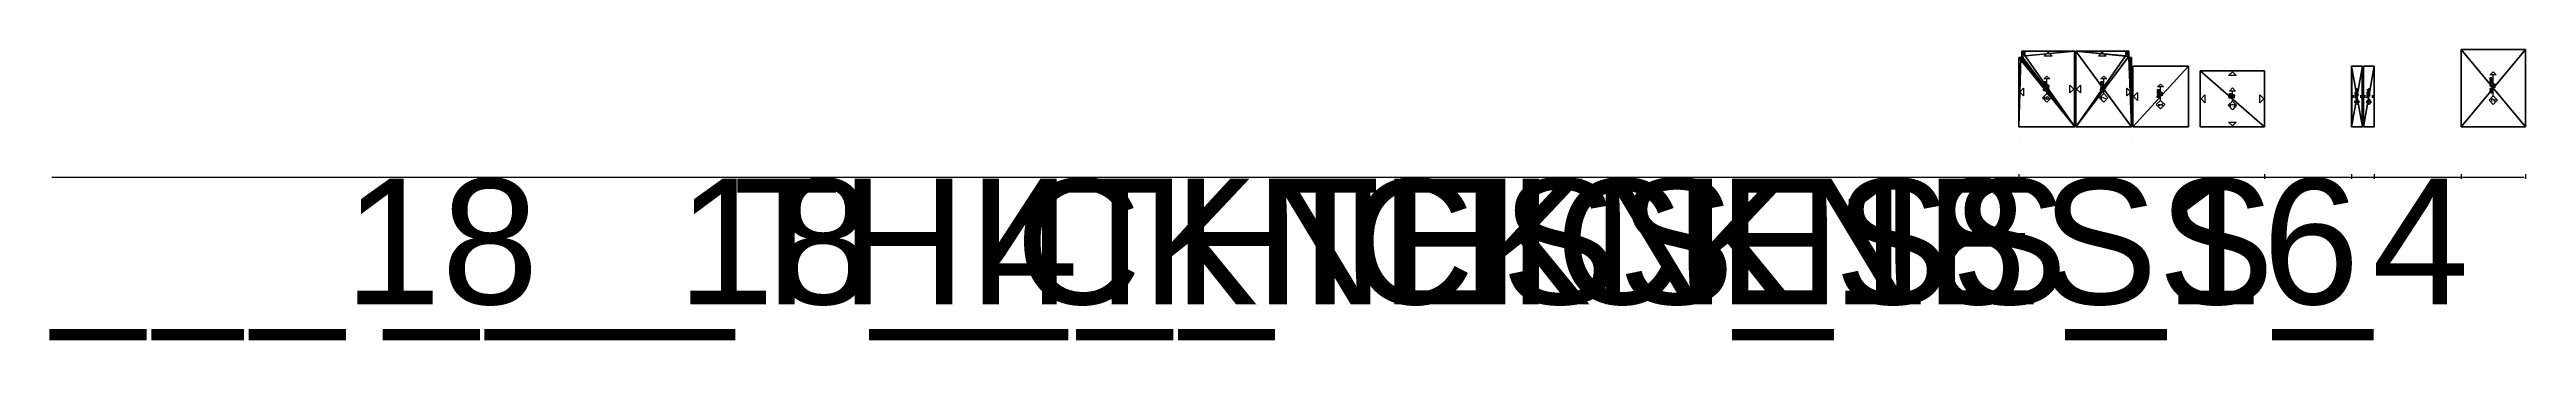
# Model space of a CAD drawing. Extents: x -23052 to 10, y -2015 to 718.
import ezdxf

# ---------------------------------------------------------------- set-up
doc = ezdxf.new("R2010")
doc.units = 0
doc.header["$LTSCALE"] = 25.4
doc.layers.get('0').update_dxf_attribs({"color": 13, "linetype": 'CONTINUOUS'})
doc.layers.get('DEFPOINTS').update_dxf_attribs({"linetype": 'CONTINUOUS'})
for name, color, linetype in [('ABF_CUTTINGLINES', 230, 'CONTINUOUS'), ('ABF_EDGEBANDING', 13, 'CONTINUOUS'), ('ABF_LABEL', 144, 'CONTINUOUS')]:
    doc.layers.add(name, color=color, linetype=linetype)
doc.styles.add('ARIAL', font='txt')
doc.dimstyles.new('DIMSTYLE1', dxfattribs={"dimtxt": 1166.264703, "dimasz": 12.7, "dimexe": 12.7, "dimexo": 12.7, "dimgap": 2.54, "dimtad": 4, "dimtih": 1, "dimtoh": 1, "dimzin": 0, "dimcen": 0.09, "dimazin": 3, "dimtfac": 1, "dimtofl": 0, "dimtmove": 0, "dimatfit": 3})

# ---------------------------------------------------------------- blocks, each defined once
blk = doc.blocks.new('GROUP48_1')
at = {"layer": 'ABF_LABEL', "color": 0}
for p, q in [((-75, 11), (-77, 6)), ((-65, 2), (-76, -8)), ((-71, 12), (-75, 11)), ((-66, 11), (-71, 12)), ((-64, 6), (-66, 11)), ((-65, 2), (-64, 6)), ((-45, 0), (78, 0)), ((-30, 10), (-30, 12)), ((-30, 12), (-30, 12)), ((-30, 12), (-28, 11)), ((-28, 9), (-30, 10)), ((-29, 20), (-29, 22)), ((-29, 22), (-28, 22)), ((-28, 21), (-29, 20)), ((-29, 20), (-29, 20)), ((-29, 20), (-29, 20)), ((-28, 22), (-26, 22)), ((-27, 21), (-28, 21)), ((-28, 11), (-26, 10)), ((-26, 9), (-28, 9)), ((-26, 21), (-27, 21)), ((-27, 16), (-27, 17)), ((-27, 17), (-26, 17)), ((-26, 16), (-27, 16)), ((-26, 22), (-24, 22)), ((-25, 21), (-26, 21)), ((-26, 17), (-24, 18)), ((-25, 15), (-26, 16)), ((-26, 10), (-25, 11)), ((-24, 9), (-26, 9)), ((-24, 21), (-25, 21)), ((-24, 15), (-25, 15)), ((-25, 11), (-24, 11)), ((-24, 22), (-23, 22)), ((-23, 20), (-24, 21)), ((-24, 18), (-23, 19)), ((-22, 18), (-24, 16)), ((-24, 16), (-24, 16)), ((-24, 16), (-23, 16)), ((-23, 14), (-24, 15)), ((-24, 11), (-23, 12)), ((-22, 10), (-24, 9)), ((-23, 22), (-22, 21)), ((-23, 19), (-23, 20)), ((-23, 16), (-22, 15)), ((-23, 13), (-23, 14)), ((-23, 12), (-23, 13)), ((-22, 21), (-21, 19)), ((-21, 19), (-22, 18)), ((-22, 15), (-21, 15)), ((-21, 11), (-22, 10)), ((-21, 15), (-21, 13)), ((-21, 13), (-21, 11)), ((-20, 14), (-18, 15)), ((-20, 12), (-20, 14)), ((-20, 11), (-20, 12)), ((-19, 10), (-20, 11)), ((-19, 17), (-19, 19)), ((-19, 19), (-18, 19)), ((-18, 18), (-19, 17)), ((-19, 17), (-19, 17)), ((-18, 9), (-19, 10)), ((-18, 19), (-16, 19)), ((-16, 18), (-18, 18)), ((-18, 15), (-16, 15)), ((-17, 14), (-18, 13)), ((-18, 13), (-18, 12)), ((-18, 12), (-18, 11)), ((-18, 11), (-16, 10)), ((-17, 9), (-18, 9)), ((-15, 14), (-17, 14)), ((-16, 9), (-17, 9)), ((-16, 19), (-15, 19)), ((-15, 18), (-16, 18)), ((-16, 15), (-14, 16)), ((-16, 10), (-15, 11)), ((-15, 9), (-16, 9)), ((-15, 19), (-13, 18)), ((-15, 17), (-15, 18)), ((-14, 17), (-15, 17)), ((-14, 14), (-15, 14)), ((-15, 11), (-14, 12)), ((-14, 10), (-15, 9)), ((-14, 16), (-14, 17)), ((-14, 16), (-14, 16)), ((-14, 12), (-14, 14)), ((-14, 10), (-14, 10)), ((-14, 9), (-14, 10)), ((-12, 9), (-14, 9)), ((-13, 18), (-12, 17)), ((-12, 17), (-12, 16)), ((-12, 16), (-12, 9)), ((-11, 7), (-11, 11)), ((-11, 11), (-10, 11)), ((-9, 7), (-11, 7)), ((-10, 11), (-9, 14)), ((-9, 14), (-8, 19)), ((-8, 14), (-9, 11)), ((-9, 11), (-4, 11)), ((-3, 9), (-9, 9)), ((-9, 9), (-9, 7)), ((-8, 19), (-2, 19)), ((-7, 18), (-8, 14)), ((-4, 18), (-7, 18)), ((-4, 11), (-4, 18)), ((-3, 7), (-3, 9)), ((-2, 7), (-3, 7)), ((-2, 19), (-2, 11)), ((-2, 11), (-2, 11)), ((-2, 11), (-2, 7)), ((1, 9), (1, 12)), ((1, 12), (3, 12)), ((3, 9), (1, 9)), ((3, 12), (3, 9)), ((10, 14), (11, 16)), ((11, 12), (10, 14)), ((11, 16), (12, 18)), ((12, 10), (11, 12)), ((12, 18), (13, 19)), ((13, 17), (12, 14)), ((12, 14), (13, 11)), ((13, 9), (12, 10)), ((13, 19), (15, 19)), ((15, 18), (13, 17)), ((13, 11), (15, 10)), ((15, 9), (13, 9)), ((15, 19), (17, 19)), ((16, 18), (15, 18)), ((15, 10), (17, 11)), ((16, 9), (15, 9)), ((17, 17), (16, 18)), ((17, 9), (16, 9)), ((17, 19), (18, 18)), ((18, 17), (17, 17)), ((17, 17), (17, 17)), ((17, 11), (18, 12)), ((18, 10), (17, 9)), ((17, 9), (17, 9)), ((18, 18), (18, 19)), ((18, 19), (27, 19)), ((18, 18), (18, 17)), ((22, 18), (18, 18)), ((18, 17), (18, 17)), ((18, 12), (18, 12)), ((18, 12), (18, 10)), ((22, 9), (22, 18)), ((23, 9), (22, 9)), ((27, 18), (23, 18)), ((23, 18), (23, 9)), ((27, 19), (27, 18)), ((27, 14), (28, 18)), ((28, 10), (27, 14)), ((28, 18), (32, 19)), ((32, 9), (28, 10)), ((30, 17), (29, 16)), ((29, 16), (29, 15)), ((29, 15), (34, 15)), ((36, 14), (29, 14)), ((29, 14), (30, 11)), ((32, 18), (30, 18)), ((30, 18), (30, 17)), ((30, 11), (32, 10)), ((32, 19), (33, 19)), ((33, 18), (32, 18)), ((32, 10), (33, 11)), ((33, 9), (32, 9)), ((33, 19), (34, 18)), ((33, 17), (33, 18)), ((34, 16), (33, 17)), ((33, 11), (34, 11)), ((34, 9), (33, 9)), ((34, 18), (35, 17)), ((34, 15), (34, 16)), ((34, 11), (35, 11)), ((35, 10), (34, 9)), ((35, 17), (36, 15)), ((35, 11), (35, 12)), ((35, 12), (35, 12)), ((35, 12), (35, 10)), ((35, 10), (35, 10)), ((36, 15), (36, 14)), ((37, 9), (37, 19)), ((37, 19), (39, 19)), ((39, 9), (37, 9)), ((39, 19), (39, 15)), ((39, 15), (43, 15)), ((43, 14), (39, 14)), ((39, 14), (39, 9)), ((43, 15), (43, 19)), ((43, 19), (45, 19)), ((43, 9), (43, 14)), ((45, 9), (43, 9)), ((45, 19), (45, 9)), ((47, 9), (47, 19)), ((47, 19), (49, 19)), ((49, 9), (47, 9)), ((49, 19), (49, 15)), ((49, 15), (50, 15)), ((50, 14), (49, 14)), ((49, 14), (49, 9)), ((50, 15), (51, 16)), ((53, 9), (50, 14)), ((51, 17), (52, 19)), ((51, 16), (51, 17)), ((51, 17), (51, 17)), ((52, 15), (51, 14)), ((51, 14), (55, 9)), ((52, 19), (54, 19)), ((53, 16), (52, 15)), ((54, 18), (53, 17)), ((53, 17), (53, 16)), ((55, 9), (53, 9)), ((54, 19), (55, 19)), ((55, 18), (54, 18)), ((55, 19), (55, 18)), ((56, 17), (56, 19)), ((56, 19), (58, 19)), ((58, 18), (56, 17)), ((56, 17), (56, 17)), ((56, 14), (57, 15)), ((56, 12), (56, 14)), ((56, 11), (56, 12)), ((56, 10), (56, 11)), ((57, 9), (56, 10)), ((57, 15), (59, 15)), ((58, 13), (57, 12)), ((57, 12), (58, 11)), ((59, 9), (57, 9)), ((58, 19), (59, 19)), ((59, 18), (58, 18)), ((59, 14), (58, 13)), ((58, 11), (59, 10)), ((59, 19), (61, 19)), ((60, 18), (59, 18)), ((59, 15), (62, 16)), ((60, 14), (59, 14)), ((59, 10), (61, 11)), ((60, 9), (59, 9)), ((61, 17), (60, 18)), ((62, 14), (60, 14)), ((61, 9), (60, 9)), ((61, 19), (62, 18)), ((62, 17), (61, 17)), ((61, 11), (62, 12)), ((62, 10), (61, 10)), ((61, 10), (61, 9)), ((62, 18), (63, 17)), ((62, 16), (62, 17)), ((62, 16), (62, 16)), ((62, 12), (62, 14)), ((62, 9), (62, 10)), ((63, 9), (62, 9)), ((63, 17), (63, 16)), ((63, 16), (63, 9)), ((-76, -8), (-78, -12)), ((-78, -12), (-64, -12)), ((5, -14), (6, -11)), ((6, -11), (9, -5)), ((6, -11), (12, -11)), ((9, -5), (12, -11)), ((12, -11), (13, -14)), ((15, -5), (18, -5)), ((15, -5), (15, -9)), ((15, -9), (15, -14)), ((15, -9), (18, -9)), ((15, -14), (18, -14)), ((20, -5), (18, -5)), ((18, -9), (20, -8)), ((18, -9), (20, -10)), ((18, -14), (20, -13)), ((20, -7), (20, -5)), ((20, -8), (20, -7)), ((20, -10), (21, -12)), ((21, -12), (20, -13)), ((22, -5), (22, -9)), ((22, -5), (28, -5)), ((22, -9), (27, -9)), ((22, -9), (22, -14))]:
    blk.add_line(p, q, dxfattribs=at)
for points in [[(-45, 0, 0), (-71, -25, 0), (-96, 0, 0), (-71, 25, 0), (-45, 0, 0)], [(78, 18, 0), (96, 0, 0), (78, -18, 0), (78, 18, 0)]]:
    blk.add_polyline3d(points, close=True, dxfattribs=at)
blk = doc.blocks.new('GROUP52_1')
at = {"layer": 'ABF_CUTTINGLINES', "color": 0}
blk.add_polyline3d([(599, 101, 0), (599, 819, 0), (1, 819, 0), (1, 101, 0), (599, 101, 0)], close=True, dxfattribs=at)
blk = doc.blocks.new('_______8')
at = {"layer": 'ABF_CUTTINGLINES', "color": 0}
for p, q in [((1, 101), (1, 819)), ((1, 101, 4), (1, 819, 4)), ((1, 819), (1, 819, 4)), ((1, 101), (1, 819)), ((1, 819), (599, 819)), ((1, 819, 4), (599, 819, 4)), ((1, 819), (599, 819)), ((1, 819), (1, 819, 4)), ((1, 819, 4), (599, 819, 4)), ((1, 101, 4), (1, 819, 4)), ((599, 819), (599, 101)), ((599, 819), (599, 819, 4)), ((599, 819), (599, 101)), ((599, 819), (599, 819, 4)), ((599, 819, 4), (599, 101, 4)), ((599, 819, 4), (599, 101, 4)), ((1, 101), (1, 101, 4)), ((599, 101), (1, 101)), ((599, 101), (1, 101)), ((599, 101, 4), (1, 101, 4)), ((1, 101), (1, 101, 4)), ((599, 101, 4), (1, 101, 4)), ((599, 101), (599, 101, 4)), ((599, 101), (599, 101, 4))]:
    blk.add_line(p, q, dxfattribs=at)
ref = blk.add_blockref('GROUP52_1', (0, 0, 4), dxfattribs=at)
ref.add_attrib('Skp_GroupInstanceName', '_ABF_cuttingLines', (0, 0), dxfattribs={"layer": '0', "height": 1})
at = {"layer": 'ABF_LABEL', "color": 0}
ref = blk.add_blockref('GROUP48_1', (300, 460, 4), dxfattribs=dict(at, xscale=1.574803149606299, yscale=1.574803149606299, rotation=90))
ref.add_attrib('Skp_GroupInstanceName', '_ABF_Label', (0, 0), dxfattribs={"layer": '0', "height": 1})
at = {"color": 0}
mesh = blk.add_polyface(dxfattribs=at)
corners = [(1, 819, 4), (1, 101), (1, 101, 4), (1, 819)]
mesh.append_faces([[corners[k] for k in face] for face in [(0, 1, 2), (1, 0, 3)]], dxfattribs={"vtx0": -1, "color": 0})
mesh = blk.add_polyface(dxfattribs=at)
corners = [(599, 819), (1, 101), (1, 819), (599, 101)]
mesh.append_faces([[corners[k] for k in face] for face in [(0, 1, 2), (1, 0, 3)]], dxfattribs={"vtx0": -1, "color": 0})
mesh = blk.add_polyface(dxfattribs=at)
corners = [(1, 819, 4), (599, 819), (1, 819), (599, 819, 4)]
mesh.append_faces([[corners[k] for k in face] for face in [(0, 1, 2), (1, 0, 3)]], dxfattribs={"vtx0": -1, "color": 0})
at = {"color": 7}
mesh = blk.add_polyface(dxfattribs=at)
corners = [(599, 101, 4), (1, 819, 4), (1, 101, 4), (599, 819, 4)]
mesh.append_faces([[corners[k] for k in face] for face in [(0, 1, 2), (1, 0, 3)]], dxfattribs={"vtx0": -1, "color": 7})
at = {"color": 0}
mesh = blk.add_polyface(dxfattribs=at)
corners = [(599, 819), (599, 101, 4), (599, 101), (599, 819, 4)]
mesh.append_faces([[corners[k] for k in face] for face in [(0, 1, 2), (1, 0, 3)]], dxfattribs={"vtx0": -1, "color": 0})
mesh = blk.add_polyface(dxfattribs=at)
corners = [(599, 101, 4), (1, 101), (599, 101), (1, 101, 4)]
mesh.append_faces([[corners[k] for k in face] for face in [(0, 1, 2), (1, 0, 3)]], dxfattribs={"vtx0": -1, "color": 0})
blk = doc.blocks.new('_4__THICKNESS_4')
at = {"color": 0}
ref = blk.add_blockref('_______8', (-599, -101), dxfattribs=at)
ref.add_attrib('Skp_GroupInstanceName', '__2. Зад. стенка', (0, 0), dxfattribs={"height": 1})
blk = doc.blocks.new('GROUP41_1')
at = {"layer": 'ABF_LABEL', "color": 0}
for p, q in [((-58, 13), (-60, 1)), ((-60, 1), (-53, 4)), ((-47, 13), (-58, 13)), ((-53, 4), (-48, 1)), ((-48, 1), (-46, -4)), ((-28, 0), (61, 0)), ((-12, 16), (-10, 19)), ((-12, 14), (-12, 16)), ((-12, 11), (-12, 14)), ((-10, 9), (-12, 11)), ((-10, 19), (-9, 20)), ((-9, 18), (-10, 16)), ((-10, 16), (-10, 14)), ((-10, 14), (-10, 11)), ((-10, 11), (-9, 10)), ((-9, 7), (-10, 9)), ((-9, 20), (-6, 20)), ((-8, 19), (-9, 18)), ((-9, 10), (-8, 9)), ((-6, 7), (-9, 7)), ((-6, 19), (-8, 19)), ((-8, 9), (-6, 8)), ((-6, 20), (-5, 20)), ((-5, 19), (-6, 19)), ((-6, 8), (-5, 9)), ((-5, 7), (-6, 7)), ((-5, 20), (-4, 20)), ((-4, 18), (-5, 19)), ((-5, 9), (-4, 9)), ((-4, 7), (-5, 7)), ((-4, 20), (-3, 20)), ((-3, 18), (-4, 18)), ((-4, 9), (-3, 10)), ((-3, 8), (-4, 7)), ((-3, 20), (-2, 19)), ((-2, 17), (-3, 18)), ((-3, 10), (-2, 10)), ((-2, 8), (-3, 8)), ((-2, 19), (-2, 17)), ((-2, 17), (-2, 17)), ((-2, 15), (-2, 17)), ((-2, 17), (6, 17)), ((1, 15), (-2, 15)), ((-2, 10), (-2, 10)), ((-2, 10), (-2, 8)), ((1, 7), (1, 15)), ((3, 7), (1, 7)), ((6, 15), (3, 15)), ((3, 15), (3, 7)), ((6, 17), (6, 15)), ((7, 14), (8, 15)), ((8, 12), (7, 14)), ((7, 7), (10, 11)), ((9, 7), (7, 7)), ((8, 15), (9, 16)), ((10, 11), (8, 12)), ((9, 16), (10, 17)), ((10, 15), (9, 15)), ((9, 15), (9, 14)), ((9, 14), (9, 13)), ((9, 13), (10, 13)), ((11, 11), (9, 7)), ((10, 17), (11, 17)), ((11, 16), (10, 16)), ((10, 16), (10, 15)), ((10, 13), (10, 12)), ((10, 12), (11, 12)), ((11, 17), (15, 17)), ((13, 16), (11, 16)), ((11, 12), (13, 12)), ((13, 11), (11, 11)), ((13, 12), (13, 16)), ((13, 7), (13, 11)), ((15, 7), (13, 7)), ((15, 17), (15, 7)), ((16, 15), (16, 17)), ((16, 17), (17, 17)), ((17, 15), (16, 15)), ((16, 7), (20, 12)), ((18, 7), (16, 7)), ((17, 17), (19, 16)), ((18, 15), (17, 15)), ((18, 14), (18, 15)), ((19, 13), (18, 14)), ((21, 12), (18, 7)), ((19, 16), (20, 15)), ((20, 12), (19, 13)), ((20, 15), (20, 14)), ((20, 14), (20, 14)), ((20, 14), (21, 13)), ((21, 13), (22, 13)), ((22, 12), (21, 12)), ((22, 13), (22, 17)), ((22, 17), (23, 17)), ((22, 7), (22, 12)), ((23, 7), (22, 7)), ((23, 17), (23, 13)), ((23, 13), (24, 13)), ((24, 12), (23, 12)), ((23, 12), (23, 7)), ((24, 13), (25, 14)), ((27, 7), (24, 12)), ((25, 15), (26, 16)), ((25, 14), (25, 15)), ((25, 14), (25, 14)), ((26, 13), (25, 12)), ((25, 12), (29, 7)), ((26, 16), (28, 17)), ((27, 14), (26, 13)), ((28, 15), (27, 15)), ((27, 15), (27, 14)), ((29, 7), (27, 7)), ((28, 17), (29, 17)), ((29, 15), (28, 15)), ((29, 17), (29, 15)), ((30, 7), (30, 17)), ((30, 17), (32, 17)), ((32, 7), (30, 7)), ((32, 17), (32, 13)), ((32, 13), (33, 13)), ((33, 12), (32, 12)), ((32, 12), (32, 7)), ((33, 13), (34, 14)), ((36, 7), (33, 12)), ((34, 15), (35, 16)), ((34, 14), (34, 15)), ((34, 14), (34, 14)), ((35, 13), (34, 12)), ((34, 12), (38, 7)), ((35, 16), (37, 17)), ((36, 15), (35, 14)), ((35, 14), (35, 13)), ((37, 15), (36, 15)), ((38, 7), (36, 7)), ((37, 17), (37, 17)), ((37, 17), (37, 15)), ((37, 15), (37, 15)), ((38, 10), (39, 12)), ((39, 9), (38, 10)), ((39, 15), (39, 17)), ((39, 17), (41, 17)), ((41, 16), (39, 15)), ((39, 15), (39, 15)), ((39, 12), (40, 13)), ((39, 8), (39, 9)), ((40, 7), (39, 8)), ((40, 13), (42, 13)), ((41, 11), (40, 10)), ((40, 10), (41, 9)), ((41, 7), (40, 7)), ((41, 17), (42, 17)), ((42, 16), (41, 16)), ((42, 12), (41, 11)), ((41, 9), (42, 8)), ((43, 7), (41, 7)), ((42, 17), (44, 17)), ((43, 16), (42, 16)), ((42, 13), (45, 14)), ((43, 12), (42, 12)), ((42, 8), (43, 9)), ((44, 15), (43, 16)), ((45, 12), (43, 12)), ((43, 9), (45, 10)), ((44, 8), (43, 7)), ((43, 7), (43, 7)), ((44, 17), (45, 16)), ((45, 14), (44, 15)), ((44, 15), (44, 15)), ((45, 8), (44, 8)), ((45, 16), (46, 15)), ((45, 14), (45, 14)), ((45, 10), (45, 12)), ((45, 7), (45, 8)), ((46, 7), (45, 7)), ((46, 15), (46, 14)), ((46, 14), (46, 7)), ((-59, -11), (-60, -7)), ((-54, -12), (-59, -11)), ((-54, -12), (-48, -10)), ((-46, -4), (-48, -10)), ((5, -14), (6, -11)), ((6, -11), (9, -5)), ((6, -11), (12, -11)), ((9, -5), (12, -11)), ((12, -11), (13, -14)), ((15, -5), (18, -5)), ((15, -5), (15, -9)), ((15, -9), (15, -14)), ((15, -9), (18, -9)), ((15, -14), (18, -14)), ((20, -5), (18, -5)), ((18, -9), (20, -8)), ((18, -9), (20, -10)), ((18, -14), (20, -13)), ((20, -7), (20, -5)), ((20, -8), (20, -7)), ((20, -10), (21, -12)), ((21, -12), (20, -13)), ((22, -5), (22, -9)), ((22, -5), (28, -5)), ((22, -9), (27, -9)), ((22, -9), (22, -14))]:
    blk.add_line(p, q, dxfattribs=at)
for points in [[(-28, 0, 0), (-53, -25, 0), (-79, 0, 0), (-53, 25, 0), (-28, 0, 0)], [(61, 18, 0), (79, 0, 0), (61, -18, 0), (61, 18, 0)]]:
    blk.add_polyline3d(points, close=True, dxfattribs=at)
blk = doc.blocks.new('GROUP53_2')
at = {"layer": 'ABF_CUTTINGLINES', "color": 0}
blk.add_polyline3d([(126, 582, 0), (28, 582, 0), (28, 18, 0), (126, 18, 0), (126, 582, 0)], close=True, dxfattribs=at)
blk = doc.blocks.new('GROUP54_2')
at = {"layer": 'ABF_EDGEBANDING', "color": 0}
for points in [[(29, 300, 0), (41, 312, 0), (41, 288, 0), (29, 300, 0)], [(125, 300, 0), (113, 288, 0), (113, 312, 0), (125, 300, 0)]]:
    blk.add_polyline3d(points, close=True, dxfattribs=at)
blk = doc.blocks.new('_______9')
at = {"color": 0}
for p, q in [((27, 582, 16), (27, 582)), ((27, 582), (27, 18)), ((27, 582, 16), (27, 18, 16)), ((127, 582, 16), (27, 582, 16)), ((27, 582, 16), (27, 18, 16)), ((127, 582, 16), (27, 582, 16)), ((127, 582), (27, 582)), ((27, 582, 16), (27, 582)), ((27, 582), (27, 18)), ((127, 582), (27, 582)), ((127, 18), (127, 582)), ((127, 582, 16), (127, 582)), ((127, 18, 16), (127, 582, 16)), ((127, 18, 16), (127, 582, 16)), ((127, 582, 16), (127, 582)), ((127, 18), (127, 582)), ((27, 18, 16), (127, 18, 16)), ((27, 18, 16), (27, 18)), ((27, 18), (127, 18)), ((27, 18, 16), (27, 18)), ((27, 18, 16), (127, 18, 16)), ((27, 18), (127, 18)), ((127, 18, 16), (127, 18)), ((127, 18, 16), (127, 18))]:
    blk.add_line(p, q, dxfattribs=at)
at = {"layer": 'ABF_CUTTINGLINES', "color": 0}
ref = blk.add_blockref('GROUP53_2', (0, 0, 16), dxfattribs=at)
ref.add_attrib('Skp_GroupInstanceName', '_ABF_cuttingLines', (0, 0), dxfattribs={"layer": '0', "height": 1})
at = {"layer": 'ABF_EDGEBANDING', "color": 0}
ref = blk.add_blockref('GROUP54_2', (0, 0, 16), dxfattribs=at)
ref.add_attrib('Skp_GroupInstanceName', '_ABF_edgeBanding', (0, 0), dxfattribs={"layer": '0', "height": 1})
at = {"layer": 'ABF_LABEL', "color": 0}
ref = blk.add_blockref('GROUP41_1', (77, 300, 16), dxfattribs=dict(at, xscale=0.9412212594764565, yscale=0.9412212594764564, rotation=90))
ref.add_attrib('Skp_GroupInstanceName', '_ABF_Label', (0, 0), dxfattribs={"layer": '0', "height": 1})
at = {"color": 0}
mesh = blk.add_polyface(dxfattribs=at)
corners = [(27, 582, 16), (27, 18), (27, 18, 16), (27, 582)]
mesh.append_faces([[corners[k] for k in face] for face in [(0, 1, 2), (1, 0, 3)]], dxfattribs={"vtx0": -1, "color": 0})
at = {"color": 7}
mesh = blk.add_polyface(dxfattribs=at)
corners = [(27, 18, 16), (127, 582, 16), (27, 582, 16), (127, 18, 16)]
mesh.append_faces([[corners[k] for k in face] for face in [(0, 1, 2), (1, 0, 3)]], dxfattribs={"vtx0": -1, "color": 7})
at = {"color": 0}
mesh = blk.add_polyface(dxfattribs=at)
corners = [(27, 582, 16), (127, 582), (27, 582), (127, 582, 16)]
mesh.append_faces([[corners[k] for k in face] for face in [(0, 1, 2), (1, 0, 3)]], dxfattribs={"vtx0": -1, "color": 0})
mesh = blk.add_polyface(dxfattribs=at)
corners = [(127, 582), (27, 18), (27, 582), (127, 18)]
mesh.append_faces([[corners[k] for k in face] for face in [(0, 1, 2), (1, 0, 3)]], dxfattribs={"vtx0": -1, "color": 0})
mesh = blk.add_polyface(dxfattribs=at)
corners = [(127, 582), (127, 18, 16), (127, 18), (127, 582, 16)]
mesh.append_faces([[corners[k] for k in face] for face in [(0, 1, 2), (1, 0, 3)]], dxfattribs={"vtx0": -1, "color": 0})
mesh = blk.add_polyface(dxfattribs=at)
corners = [(127, 18, 16), (27, 18), (127, 18), (27, 18, 16)]
mesh.append_faces([[corners[k] for k in face] for face in [(0, 1, 2), (1, 0, 3)]], dxfattribs={"vtx0": -1, "color": 0})
blk = doc.blocks.new('GROUP39_1')
at = {"layer": 'ABF_LABEL', "color": 0}
for p, q in [((-61, -5), (-49, 13)), ((-49, 13), (-49, -5)), ((-28, 0), (61, 0)), ((-12, 16), (-10, 19)), ((-12, 14), (-12, 16)), ((-12, 11), (-12, 14)), ((-10, 9), (-12, 11)), ((-10, 19), (-9, 20)), ((-9, 18), (-10, 16)), ((-10, 16), (-10, 14)), ((-10, 14), (-10, 11)), ((-10, 11), (-9, 10)), ((-9, 7), (-10, 9)), ((-9, 20), (-6, 20)), ((-8, 19), (-9, 18)), ((-9, 10), (-8, 9)), ((-6, 7), (-9, 7)), ((-6, 19), (-8, 19)), ((-8, 9), (-6, 8)), ((-6, 20), (-5, 20)), ((-5, 19), (-6, 19)), ((-6, 8), (-5, 9)), ((-5, 7), (-6, 7)), ((-5, 20), (-4, 20)), ((-4, 18), (-5, 19)), ((-5, 9), (-4, 9)), ((-4, 7), (-5, 7)), ((-4, 20), (-3, 20)), ((-3, 18), (-4, 18)), ((-4, 9), (-3, 10)), ((-3, 8), (-4, 7)), ((-3, 20), (-2, 19)), ((-2, 17), (-3, 18)), ((-3, 10), (-2, 10)), ((-2, 8), (-3, 8)), ((-2, 19), (-2, 17)), ((-2, 17), (-2, 17)), ((-2, 15), (-2, 17)), ((-2, 17), (6, 17)), ((1, 15), (-2, 15)), ((-2, 10), (-2, 10)), ((-2, 10), (-2, 8)), ((1, 7), (1, 15)), ((3, 7), (1, 7)), ((6, 15), (3, 15)), ((3, 15), (3, 7)), ((6, 17), (6, 15)), ((7, 14), (8, 15)), ((8, 12), (7, 14)), ((7, 7), (10, 11)), ((9, 7), (7, 7)), ((8, 15), (9, 16)), ((10, 11), (8, 12)), ((9, 16), (10, 17)), ((10, 15), (9, 15)), ((9, 15), (9, 14)), ((9, 14), (9, 13)), ((9, 13), (10, 13)), ((11, 11), (9, 7)), ((10, 17), (11, 17)), ((11, 16), (10, 16)), ((10, 16), (10, 15)), ((10, 13), (10, 12)), ((10, 12), (11, 12)), ((11, 17), (15, 17)), ((13, 16), (11, 16)), ((11, 12), (13, 12)), ((13, 11), (11, 11)), ((13, 12), (13, 16)), ((13, 7), (13, 11)), ((15, 7), (13, 7)), ((15, 17), (15, 7)), ((16, 15), (16, 17)), ((16, 17), (17, 17)), ((17, 15), (16, 15)), ((16, 7), (20, 12)), ((18, 7), (16, 7)), ((17, 17), (19, 16)), ((18, 15), (17, 15)), ((18, 14), (18, 15)), ((19, 13), (18, 14)), ((21, 12), (18, 7)), ((19, 16), (20, 15)), ((20, 12), (19, 13)), ((20, 15), (20, 14)), ((20, 14), (20, 14)), ((20, 14), (21, 13)), ((21, 13), (22, 13)), ((22, 12), (21, 12)), ((22, 13), (22, 17)), ((22, 17), (23, 17)), ((22, 7), (22, 12)), ((23, 7), (22, 7)), ((23, 17), (23, 13)), ((23, 13), (24, 13)), ((24, 12), (23, 12)), ((23, 12), (23, 7)), ((24, 13), (25, 14)), ((27, 7), (24, 12)), ((25, 15), (26, 16)), ((25, 14), (25, 15)), ((25, 14), (25, 14)), ((26, 13), (25, 12)), ((25, 12), (29, 7)), ((26, 16), (28, 17)), ((27, 14), (26, 13)), ((28, 15), (27, 15)), ((27, 15), (27, 14)), ((29, 7), (27, 7)), ((28, 17), (29, 17)), ((29, 15), (28, 15)), ((29, 17), (29, 15)), ((30, 7), (30, 17)), ((30, 17), (32, 17)), ((32, 7), (30, 7)), ((32, 17), (32, 13)), ((32, 13), (33, 13)), ((33, 12), (32, 12)), ((32, 12), (32, 7)), ((33, 13), (34, 14)), ((36, 7), (33, 12)), ((34, 15), (35, 16)), ((34, 14), (34, 15)), ((34, 14), (34, 14)), ((35, 13), (34, 12)), ((34, 12), (38, 7)), ((35, 16), (37, 17)), ((36, 15), (35, 14)), ((35, 14), (35, 13)), ((37, 15), (36, 15)), ((38, 7), (36, 7)), ((37, 17), (37, 17)), ((37, 17), (37, 15)), ((37, 15), (37, 15)), ((38, 10), (39, 12)), ((39, 9), (38, 10)), ((39, 15), (39, 17)), ((39, 17), (41, 17)), ((41, 16), (39, 15)), ((39, 15), (39, 15)), ((39, 12), (40, 13)), ((39, 8), (39, 9)), ((40, 7), (39, 8)), ((40, 13), (42, 13)), ((41, 11), (40, 10)), ((40, 10), (41, 9)), ((41, 7), (40, 7)), ((41, 17), (42, 17)), ((42, 16), (41, 16)), ((42, 12), (41, 11)), ((41, 9), (42, 8)), ((43, 7), (41, 7)), ((42, 17), (44, 17)), ((43, 16), (42, 16)), ((42, 13), (45, 14)), ((43, 12), (42, 12)), ((42, 8), (43, 9)), ((44, 15), (43, 16)), ((45, 12), (43, 12)), ((43, 9), (45, 10)), ((44, 8), (43, 7)), ((43, 7), (43, 7)), ((44, 17), (45, 16)), ((45, 14), (44, 15)), ((44, 15), (44, 15)), ((45, 8), (44, 8)), ((45, 16), (46, 15)), ((45, 14), (45, 14)), ((45, 10), (45, 12)), ((45, 7), (45, 8)), ((46, 7), (45, 7)), ((46, 15), (46, 14)), ((46, 14), (46, 7)), ((-61, -5), (-49, -5)), ((-49, -5), (-45, -5)), ((-49, -5), (-49, -12)), ((5, -14), (6, -11)), ((6, -11), (9, -5)), ((6, -11), (12, -11)), ((9, -5), (12, -11)), ((12, -11), (13, -14)), ((15, -5), (18, -5)), ((15, -5), (15, -9)), ((15, -9), (15, -14)), ((15, -9), (18, -9)), ((15, -14), (18, -14)), ((20, -5), (18, -5)), ((18, -9), (20, -8)), ((18, -9), (20, -10)), ((18, -14), (20, -13)), ((20, -7), (20, -5)), ((20, -8), (20, -7)), ((20, -10), (21, -12)), ((21, -12), (20, -13)), ((22, -5), (22, -9)), ((22, -5), (28, -5)), ((22, -9), (27, -9)), ((22, -9), (22, -14))]:
    blk.add_line(p, q, dxfattribs=at)
for points in [[(-28, 0, 0), (-53, -25, 0), (-79, 0, 0), (-53, 25, 0), (-28, 0, 0)], [(61, 18, 0), (79, 0, 0), (61, -18, 0), (61, 18, 0)]]:
    blk.add_polyline3d(points, close=True, dxfattribs=at)
blk = doc.blocks.new('GROUP55_2')
at = {"layer": 'ABF_CUTTINGLINES', "color": 0}
blk.add_polyline3d([(519, 582, 0), (421, 582, 0), (421, 18, 0), (519, 18, 0), (519, 582, 0)], close=True, dxfattribs=at)
blk = doc.blocks.new('GROUP56_2')
at = {"layer": 'ABF_EDGEBANDING', "color": 0}
for points in [[(422, 300, 0), (434, 312, 0), (434, 288, 0), (422, 300, 0)], [(518, 300, 0), (506, 288, 0), (506, 312, 0), (518, 300, 0)]]:
    blk.add_polyline3d(points, close=True, dxfattribs=at)
blk = doc.blocks.new('_______10')
at = {"color": 0}
for p, q in [((420, 582), (420, 18)), ((520, 582), (420, 582)), ((520, 582, 16), (420, 582, 16)), ((420, 582, 16), (420, 18, 16)), ((420, 582, 16), (420, 582)), ((420, 582), (420, 18)), ((420, 582, 16), (420, 18, 16)), ((520, 582, 16), (420, 582, 16)), ((520, 582), (420, 582)), ((420, 582, 16), (420, 582)), ((520, 18), (520, 582)), ((520, 18, 16), (520, 582, 16)), ((520, 582, 16), (520, 582)), ((520, 18), (520, 582)), ((520, 582, 16), (520, 582)), ((520, 18, 16), (520, 582, 16)), ((420, 18, 16), (520, 18, 16)), ((420, 18, 16), (420, 18)), ((420, 18), (520, 18)), ((420, 18), (520, 18)), ((420, 18, 16), (520, 18, 16)), ((420, 18, 16), (420, 18)), ((520, 18, 16), (520, 18)), ((520, 18, 16), (520, 18))]:
    blk.add_line(p, q, dxfattribs=at)
at = {"layer": 'ABF_CUTTINGLINES', "color": 0}
ref = blk.add_blockref('GROUP55_2', (0, 0, 16), dxfattribs=at)
ref.add_attrib('Skp_GroupInstanceName', '_ABF_cuttingLines', (0, 0), dxfattribs={"layer": '0', "height": 1})
at = {"layer": 'ABF_EDGEBANDING', "color": 0}
ref = blk.add_blockref('GROUP56_2', (0, 0, 16), dxfattribs=at)
ref.add_attrib('Skp_GroupInstanceName', '_ABF_edgeBanding', (0, 0), dxfattribs={"layer": '0', "height": 1})
at = {"layer": 'ABF_LABEL', "color": 0}
ref = blk.add_blockref('GROUP39_1', (470, 300, 16), dxfattribs=dict(at, xscale=0.941221259476457, yscale=0.9412212594764569, rotation=90))
ref.add_attrib('Skp_GroupInstanceName', '_ABF_Label', (0, 0), dxfattribs={"layer": '0', "height": 1})
at = {"color": 0}
mesh = blk.add_polyface(dxfattribs=at)
corners = [(520, 582), (420, 18), (420, 582), (520, 18)]
mesh.append_faces([[corners[k] for k in face] for face in [(0, 1, 2), (1, 0, 3)]], dxfattribs={"vtx0": -1, "color": 0})
at = {"color": 7}
mesh = blk.add_polyface(dxfattribs=at)
corners = [(520, 18, 16), (420, 582, 16), (420, 18, 16), (520, 582, 16)]
mesh.append_faces([[corners[k] for k in face] for face in [(0, 1, 2), (1, 0, 3)]], dxfattribs={"vtx0": -1, "color": 7})
at = {"color": 0}
mesh = blk.add_polyface(dxfattribs=at)
corners = [(420, 582, 16), (420, 18), (420, 18, 16), (420, 582)]
mesh.append_faces([[corners[k] for k in face] for face in [(0, 1, 2), (1, 0, 3)]], dxfattribs={"vtx0": -1, "color": 0})
mesh = blk.add_polyface(dxfattribs=at)
corners = [(420, 582, 16), (520, 582), (420, 582), (520, 582, 16)]
mesh.append_faces([[corners[k] for k in face] for face in [(0, 1, 2), (1, 0, 3)]], dxfattribs={"vtx0": -1, "color": 0})
mesh = blk.add_polyface(dxfattribs=at)
corners = [(520, 582), (520, 18, 16), (520, 18), (520, 582, 16)]
mesh.append_faces([[corners[k] for k in face] for face in [(0, 1, 2), (1, 0, 3)]], dxfattribs={"vtx0": -1, "color": 0})
mesh = blk.add_polyface(dxfattribs=at)
corners = [(520, 18, 16), (420, 18), (520, 18), (420, 18, 16)]
mesh.append_faces([[corners[k] for k in face] for face in [(0, 1, 2), (1, 0, 3)]], dxfattribs={"vtx0": -1, "color": 0})
blk = doc.blocks.new('___18__THICKNESS_16')
at = {"color": 0}
ref = blk.add_blockref('_______10', (-2038, -18), dxfattribs=at)
ref.add_attrib('Skp_GroupInstanceName', '__4. Стяжка', (0, 0), dxfattribs={"height": 1})
ref = blk.add_blockref('_______9', (-1535, -18), dxfattribs=at)
ref.add_attrib('Skp_GroupInstanceName', '__5. Стяжка', (0, 0), dxfattribs={"height": 1})
blk = doc.blocks.new('GROUP44_1')
at = {"layer": 'ABF_LABEL', "color": 0}
for p, q in [((-45, 7), (-43, 11)), ((-43, 11), (-38, 13)), ((-38, 13), (-34, 11)), ((-34, 2), (-38, 1)), ((-38, 1), (-34, 0)), ((-34, 11), (-32, 7)), ((-32, 7), (-34, 2)), ((-13, 0), (46, 0)), ((4, 7), (4, 20)), ((4, 20), (5, 20)), ((5, 7), (4, 7)), ((5, 20), (5, 15)), ((5, 15), (11, 15)), ((11, 13), (5, 13)), ((5, 13), (5, 7)), ((11, 15), (11, 20)), ((11, 20), (13, 20)), ((11, 7), (11, 13)), ((13, 7), (11, 7)), ((13, 20), (13, 7)), ((16, 7), (16, 17)), ((16, 17), (17, 17)), ((17, 7), (16, 7)), ((17, 17), (17, 10)), ((17, 10), (22, 17)), ((22, 14), (17, 7)), ((22, 17), (23, 17)), ((22, 7), (22, 14)), ((23, 7), (22, 7)), ((23, 17), (23, 7)), ((25, 15), (25, 17)), ((25, 17), (27, 17)), ((27, 15), (25, 15)), ((25, 15), (25, 15)), ((25, 8), (25, 9)), ((25, 9), (25, 9)), ((25, 9), (26, 9)), ((26, 7), (25, 8)), ((26, 9), (28, 8)), ((28, 7), (26, 7)), ((27, 17), (28, 17)), ((28, 16), (27, 15)), ((27, 11), (27, 13)), ((27, 13), (28, 13)), ((28, 11), (27, 11)), ((28, 17), (29, 17)), ((29, 16), (28, 16)), ((28, 13), (29, 13)), ((29, 11), (28, 11)), ((28, 8), (29, 8)), ((30, 7), (28, 7)), ((29, 17), (31, 17)), ((30, 15), (29, 16)), ((29, 13), (29, 13)), ((29, 13), (30, 13)), ((30, 11), (29, 11)), ((29, 8), (30, 9)), ((30, 14), (30, 15)), ((30, 15), (30, 15)), ((30, 13), (30, 14)), ((31, 13), (30, 12)), ((30, 12), (30, 12)), ((30, 12), (32, 11)), ((30, 10), (30, 11)), ((30, 11), (30, 11)), ((30, 9), (30, 10)), ((30, 9), (30, 9)), ((31, 7), (30, 7)), ((31, 17), (32, 16)), ((32, 14), (31, 13)), ((32, 8), (31, 7)), ((32, 16), (32, 14)), ((32, 11), (32, 10)), ((32, 10), (32, 8)), ((-43, -11), (-45, -6)), ((-38, -12), (-43, -11)), ((-34, -11), (-38, -12)), ((-34, 0), (-31, -5)), ((-31, -5), (-34, -11)), ((5, -14), (6, -11)), ((6, -11), (9, -5)), ((6, -11), (12, -11)), ((9, -5), (12, -11)), ((12, -11), (13, -14)), ((15, -5), (18, -5)), ((15, -5), (15, -9)), ((15, -9), (15, -14)), ((15, -9), (18, -9)), ((15, -14), (18, -14)), ((20, -5), (18, -5)), ((18, -9), (20, -8)), ((18, -9), (20, -10)), ((18, -14), (20, -13)), ((20, -7), (20, -5)), ((20, -8), (20, -7)), ((20, -10), (21, -12)), ((21, -12), (20, -13)), ((22, -5), (22, -9)), ((22, -5), (28, -5)), ((22, -9), (27, -9)), ((22, -9), (22, -14))]:
    blk.add_line(p, q, dxfattribs=at)
for points in [[(-13, 0, 0), (-38, -25, 0), (-64, 0, 0), (-38, 25, 0), (-13, 0, 0)], [(46, 18, 0), (64, 0, 0), (46, -18, 0), (46, 18, 0)]]:
    blk.add_polyline3d(points, close=True, dxfattribs=at)
blk = doc.blocks.new('GROUP57_2')
at = {"layer": 'ABF_CUTTINGLINES', "color": 0}
blk.add_polyline3d([(599, -519, 0), (599, -1, 0), (1, -1, 0), (1, -519, 0), (599, -519, 0)], close=True, dxfattribs=at)
blk = doc.blocks.new('GROUP58_2')
at = {"layer": 'ABF_EDGEBANDING', "color": 0}
for points in [[(8, -260, 0), (44, -224, 0), (44, -296, 0), (8, -260, 0)], [(300, -8, 0), (336, -44, 0), (264, -44, 0), (300, -8, 0)], [(592, -260, 0), (556, -296, 0), (556, -224, 0), (592, -260, 0)], [(300, -512, 0), (264, -476, 0), (336, -476, 0), (300, -512, 0)]]:
    blk.add_polyline3d(points, close=True, dxfattribs=at)
blk = doc.blocks.new('_______11')
at = {"color": 0}
for p, q in [((0, 0, 18), (0, -520, 18)), ((0, 0, 18), (0, 0)), ((0, 0), (0, -520)), ((600, 0, 18), (0, 0, 18)), ((0, 0, 18), (0, -520, 18)), ((600, 0), (0, 0)), ((0, 0), (0, -520)), ((600, 0), (0, 0)), ((0, 0, 18), (0, 0)), ((600, 0, 18), (0, 0, 18)), ((600, -520, 18), (600, 0, 18)), ((600, -520, 18), (600, 0, 18)), ((600, -520), (600, 0)), ((600, 0, 18), (600, 0)), ((600, -520), (600, 0)), ((600, 0, 18), (600, 0)), ((0, -520, 18), (0, -520)), ((0, -520, 18), (0, -520)), ((0, -520), (600, -520)), ((0, -520, 18), (600, -520, 18)), ((0, -520, 18), (600, -520, 18)), ((0, -520), (600, -520)), ((600, -520, 18), (600, -520)), ((600, -520, 18), (600, -520))]:
    blk.add_line(p, q, dxfattribs=at)
at = {"layer": 'ABF_CUTTINGLINES', "color": 0}
ref = blk.add_blockref('GROUP57_2', (0, 0, 18), dxfattribs=at)
ref.add_attrib('Skp_GroupInstanceName', '_ABF_cuttingLines', (0, 0), dxfattribs={"layer": '0', "height": 1})
at = {"layer": 'ABF_EDGEBANDING', "color": 0}
ref = blk.add_blockref('GROUP58_2', (0, 0, 18), dxfattribs=at)
ref.add_attrib('Skp_GroupInstanceName', '_ABF_edgeBanding', (0, 0), dxfattribs={"layer": '0', "height": 1})
at = {"layer": 'ABF_LABEL', "color": 0}
ref = blk.add_blockref('GROUP44_1', (300, -260, 18), dxfattribs=dict(at, xscale=1.574803149606299, yscale=1.574803149606299, rotation=90.00000000000001))
ref.add_attrib('Skp_GroupInstanceName', '_ABF_Label', (0, 0), dxfattribs={"layer": '0', "height": 1})
at = {"color": 0}
mesh = blk.add_polyface(dxfattribs=at)
corners = [(0, 0, 18), (0, -520), (0, -520, 18), (0, 0)]
mesh.append_faces([[corners[k] for k in face] for face in [(0, 1, 2), (1, 0, 3)]], dxfattribs={"vtx0": -1, "color": 0})
at = {"color": 7}
mesh = blk.add_polyface(dxfattribs=at)
corners = [(600, -520, 18), (0, 0, 18), (0, -520, 18), (600, 0, 18)]
mesh.append_faces([[corners[k] for k in face] for face in [(0, 1, 2), (1, 0, 3)]], dxfattribs={"vtx0": -1, "color": 7})
at = {"color": 0}
mesh = blk.add_polyface(dxfattribs=at)
corners = [(0, 0), (600, -520), (0, -520), (600, 0)]
mesh.append_faces([[corners[k] for k in face] for face in [(0, 1, 2), (1, 0, 3)]], dxfattribs={"vtx0": -1, "color": 0})
mesh = blk.add_polyface(dxfattribs=at)
corners = [(0, 0, 18), (600, 0), (0, 0), (600, 0, 18)]
mesh.append_faces([[corners[k] for k in face] for face in [(0, 1, 2), (1, 0, 3)]], dxfattribs={"vtx0": -1, "color": 0})
mesh = blk.add_polyface(dxfattribs=at)
corners = [(600, 0), (600, -520, 18), (600, -520), (600, 0, 18)]
mesh.append_faces([[corners[k] for k in face] for face in [(0, 1, 2), (1, 0, 3)]], dxfattribs={"vtx0": -1, "color": 0})
mesh = blk.add_polyface(dxfattribs=at)
corners = [(600, -520, 18), (0, -520), (600, -520), (0, -520, 18)]
mesh.append_faces([[corners[k] for k in face] for face in [(0, 1, 2), (1, 0, 3)]], dxfattribs={"vtx0": -1, "color": 0})
blk = doc.blocks.new('GROUP42_1')
at = {"layer": 'ABF_LABEL', "color": 0}
for p, q in [((-51, 8), (-55, 4)), ((-48, 13), (-51, 8)), ((-48, 13), (-48, -12)), ((-23, 0), (56, 0)), ((-6, 7), (-6, 20)), ((-6, 20), (3, 20)), ((-4, 7), (-6, 7)), ((2, 19), (-4, 19)), ((-4, 19), (-4, 7)), ((2, 7), (2, 19)), ((3, 7), (2, 7)), ((3, 20), (3, 7)), ((5, 12), (6, 16)), ((6, 8), (5, 12)), ((6, 16), (10, 17)), ((10, 7), (6, 8)), ((8, 15), (7, 12)), ((7, 12), (8, 9)), ((10, 16), (8, 15)), ((8, 9), (10, 8)), ((10, 17), (13, 16)), ((12, 15), (10, 16)), ((10, 8), (12, 9)), ((13, 8), (10, 7)), ((12, 12), (12, 15)), ((12, 9), (12, 12)), ((13, 16), (14, 12)), ((14, 12), (13, 8)), ((15, 7), (15, 9)), ((15, 9), (15, 9)), ((15, 9), (15, 9)), ((15, 9), (15, 9)), ((15, 9), (15, 9)), ((15, 9), (16, 9)), ((16, 7), (15, 7)), ((15, 7), (15, 7)), ((15, 7), (15, 7)), ((16, 10), (17, 13)), ((16, 9), (16, 10)), ((17, 8), (16, 7)), ((17, 15), (17, 17)), ((17, 17), (23, 17)), ((17, 13), (17, 15)), ((18, 9), (17, 8)), ((17, 8), (17, 8)), ((22, 16), (18, 16)), ((18, 16), (18, 14)), ((18, 14), (18, 13)), ((18, 13), (18, 11)), ((18, 11), (18, 9)), ((22, 7), (22, 16)), ((23, 7), (22, 7)), ((23, 17), (23, 7)), ((26, 7), (26, 17)), ((26, 17), (27, 17)), ((27, 7), (26, 7)), ((27, 17), (27, 13)), ((27, 13), (28, 13)), ((28, 12), (27, 12)), ((27, 12), (27, 7)), ((28, 13), (29, 14)), ((31, 7), (28, 12)), ((29, 14), (30, 15)), ((29, 14), (29, 14)), ((30, 15), (31, 16)), ((31, 14), (30, 13)), ((30, 13), (30, 12)), ((30, 12), (34, 7)), ((31, 16), (32, 17)), ((32, 15), (31, 15)), ((31, 15), (31, 14)), ((34, 7), (31, 7)), ((32, 17), (33, 17)), ((33, 15), (32, 15)), ((33, 17), (33, 15)), ((34, 12), (36, 13)), ((34, 10), (34, 12)), ((34, 9), (34, 10)), ((35, 8), (34, 9)), ((35, 15), (35, 17)), ((35, 17), (36, 17)), ((36, 16), (35, 15)), ((35, 15), (35, 15)), ((36, 7), (35, 8)), ((36, 17), (38, 17)), ((38, 16), (36, 16)), ((36, 13), (38, 13)), ((37, 12), (36, 11)), ((36, 11), (36, 10)), ((36, 10), (36, 9)), ((36, 9), (37, 8)), ((37, 7), (36, 7)), ((39, 12), (37, 12)), ((37, 8), (39, 9)), ((38, 7), (37, 7)), ((38, 17), (39, 17)), ((39, 16), (38, 16)), ((38, 13), (40, 14)), ((39, 7), (38, 7)), ((39, 17), (41, 16)), ((39, 15), (39, 16)), ((40, 15), (39, 15)), ((40, 12), (39, 12)), ((39, 9), (40, 10)), ((40, 8), (39, 7)), ((40, 14), (40, 15)), ((40, 14), (40, 14)), ((40, 10), (40, 12)), ((40, 8), (40, 8)), ((40, 7), (40, 8)), ((42, 7), (40, 7)), ((41, 16), (41, 15)), ((41, 15), (42, 14)), ((42, 14), (42, 7)), ((-55, -12), (-48, -12)), ((-48, -12), (-41, -12)), ((5, -14), (6, -11)), ((6, -11), (9, -5)), ((6, -11), (12, -11)), ((9, -5), (12, -11)), ((12, -11), (13, -14)), ((15, -5), (18, -5)), ((15, -5), (15, -9)), ((15, -9), (15, -14)), ((15, -9), (18, -9)), ((15, -14), (18, -14)), ((20, -5), (18, -5)), ((18, -9), (20, -8)), ((18, -9), (20, -10)), ((18, -14), (20, -13)), ((20, -7), (20, -5)), ((20, -8), (20, -7)), ((20, -10), (21, -12)), ((21, -12), (20, -13)), ((22, -5), (22, -9)), ((22, -5), (28, -5)), ((22, -9), (27, -9)), ((22, -9), (22, -14))]:
    blk.add_line(p, q, dxfattribs=at)
for points in [[(-23, 0, 0), (-48, -25, 0), (-73, 0, 0), (-48, 25, 0), (-23, 0, 0)], [(56, 18, 0), (73, 0, 0), (56, -18, 0), (56, 18, 0)]]:
    blk.add_polyline3d(points, close=True, dxfattribs=at)
blk = doc.blocks.new('GROUP59_2')
at = {"layer": 'ABF_CUTTINGLINES', "color": 0}
blk.add_polyline3d([(520, 18, 0), (520, 582, 0), (3, 582, 0), (3, 18, 0), (520, 18, 0)], close=True, dxfattribs=at)
blk = doc.blocks.new('GROUP60_2')
at = {"layer": 'ABF_EDGEBANDING', "color": 0}
blk.add_polyline3d([(10, 300, 0), (46, 336, 0), (46, 264, 0), (10, 300, 0)], close=True, dxfattribs=at)
blk = doc.blocks.new('______2')
at = {"color": 0}
for p, q in [((2, 582), (2, 18)), ((520, 582), (2, 582)), ((520, 582, 18), (2, 582, 18)), ((2, 582, 18), (2, 18, 18)), ((520, 582), (2, 582)), ((2, 582), (2, 582, 18)), ((520, 582, 18), (2, 582, 18)), ((2, 582), (2, 18)), ((2, 582, 18), (2, 18, 18)), ((2, 582), (2, 582, 18)), ((520, 18), (520, 582)), ((520, 18, 18), (520, 582, 18)), ((520, 18), (520, 582)), ((520, 582), (520, 582, 18)), ((520, 18, 18), (520, 582, 18)), ((520, 582), (520, 582, 18)), ((2, 18), (520, 18)), ((2, 18, 18), (520, 18, 18)), ((2, 18), (520, 18)), ((2, 18, 18), (520, 18, 18)), ((2, 18), (2, 18, 18)), ((2, 18), (2, 18, 18)), ((520, 18), (520, 18, 18)), ((520, 18), (520, 18, 18))]:
    blk.add_line(p, q, dxfattribs=at)
at = {"layer": 'ABF_CUTTINGLINES', "color": 0}
ref = blk.add_blockref('GROUP59_2', (0, 0, 18), dxfattribs=at)
ref.add_attrib('Skp_GroupInstanceName', '_ABF_cuttingLines', (0, 0), dxfattribs={"layer": '0', "height": 1})
at = {"layer": 'ABF_EDGEBANDING', "color": 0}
ref = blk.add_blockref('GROUP60_2', (0, 0, 18), dxfattribs=at)
ref.add_attrib('Skp_GroupInstanceName', '_ABF_edgeBanding', (0, 0), dxfattribs={"layer": '0', "height": 1})
at = {"layer": 'ABF_LABEL', "color": 0}
ref = blk.add_blockref('GROUP42_1', (261, 300, 18), dxfattribs=dict(at, xscale=1.574803149606299, yscale=1.574803149606299, rotation=90))
ref.add_attrib('Skp_GroupInstanceName', '_ABF_Label', (0, 0), dxfattribs={"layer": '0', "height": 1})
at = {"color": 0}
mesh = blk.add_polyface(dxfattribs=at)
corners = [(520, 582), (2, 18), (2, 582), (520, 18)]
mesh.append_faces([[corners[k] for k in face] for face in [(0, 1, 2), (1, 0, 3)]], dxfattribs={"vtx0": -1, "color": 0})
at = {"color": 7}
mesh = blk.add_polyface(dxfattribs=at)
corners = [(2, 18, 18), (520, 582, 18), (2, 582, 18), (520, 18, 18)]
mesh.append_faces([[corners[k] for k in face] for face in [(0, 1, 2), (1, 0, 3)]], dxfattribs={"vtx0": -1, "color": 7})
at = {"color": 0}
mesh = blk.add_polyface(dxfattribs=at)
corners = [(2, 582, 18), (520, 582), (2, 582), (520, 582, 18)]
mesh.append_faces([[corners[k] for k in face] for face in [(0, 1, 2), (1, 0, 3)]], dxfattribs={"vtx0": -1, "color": 0})
mesh = blk.add_polyface(dxfattribs=at)
corners = [(2, 582, 18), (2, 18), (2, 18, 18), (2, 582)]
mesh.append_faces([[corners[k] for k in face] for face in [(0, 1, 2), (1, 0, 3)]], dxfattribs={"vtx0": -1, "color": 0})
mesh = blk.add_polyface(dxfattribs=at)
corners = [(520, 582), (520, 18, 18), (520, 18), (520, 582, 18)]
mesh.append_faces([[corners[k] for k in face] for face in [(0, 1, 2), (1, 0, 3)]], dxfattribs={"vtx0": -1, "color": 0})
mesh = blk.add_polyface(dxfattribs=at)
corners = [(520, 18, 18), (2, 18), (520, 18), (2, 18, 18)]
mesh.append_faces([[corners[k] for k in face] for face in [(0, 1, 2), (1, 0, 3)]], dxfattribs={"vtx0": -1, "color": 0})
blk = doc.blocks.new('GROUP50_1')
at = {"layer": 'ABF_LABEL', "color": 0}
for p, q in [((-59, 13), (-45, 13)), ((-50, 4), (-54, -5)), ((-45, 13), (-50, 4)), ((-27, 0), (60, 0)), ((-11, 14), (-10, 16)), ((-10, 11), (-11, 14)), ((-10, 16), (-9, 19)), ((-9, 9), (-10, 11)), ((-9, 19), (-7, 20)), ((-8, 18), (-9, 16)), ((-9, 16), (-9, 14)), ((-9, 14), (-9, 11)), ((-9, 11), (-8, 10)), ((-7, 7), (-9, 9)), ((-6, 19), (-8, 18)), ((-8, 10), (-6, 9)), ((-7, 20), (-5, 20)), ((-5, 7), (-7, 7)), ((-5, 19), (-6, 19)), ((-6, 9), (-5, 8)), ((-5, 20), (-4, 20)), ((-4, 19), (-5, 19)), ((-5, 8), (-3, 9)), ((-4, 7), (-5, 7)), ((-4, 20), (-3, 20)), ((-2, 18), (-4, 19)), ((-3, 7), (-4, 7)), ((-3, 20), (-2, 20)), ((-3, 9), (-2, 9)), ((-2, 8), (-3, 7)), ((-2, 20), (-1, 19)), ((-1, 17), (-2, 18)), ((-2, 18), (-2, 18)), ((-2, 9), (-2, 10)), ((-2, 10), (-1, 10)), ((-1, 8), (-2, 8)), ((-1, 19), (-1, 17)), ((-1, 17), (-1, 17)), ((-1, 15), (-1, 17)), ((-1, 17), (8, 17)), ((3, 15), (-1, 15)), ((-1, 10), (-1, 10)), ((-1, 10), (-1, 8)), ((3, 7), (3, 15)), ((4, 7), (3, 7)), ((8, 15), (4, 15)), ((4, 15), (4, 7)), ((8, 17), (8, 15)), ((8, 12), (10, 16)), ((10, 8), (8, 12)), ((10, 16), (13, 17)), ((11, 15), (10, 12)), ((10, 12), (11, 9)), ((13, 7), (10, 8)), ((13, 16), (11, 15)), ((11, 9), (13, 8)), ((13, 17), (16, 16)), ((15, 15), (13, 16)), ((13, 8), (15, 9)), ((16, 8), (13, 7)), ((15, 12), (15, 15)), ((15, 9), (15, 12)), ((16, 16), (17, 12)), ((17, 12), (16, 8)), ((19, 7), (19, 17)), ((19, 17), (20, 17)), ((20, 7), (19, 7)), ((20, 20), (20, 21)), ((20, 21), (21, 21)), ((21, 19), (20, 20)), ((20, 17), (20, 10)), ((20, 10), (25, 17)), ((25, 14), (20, 7)), ((21, 21), (22, 20)), ((22, 18), (21, 19)), ((22, 20), (23, 19)), ((23, 18), (22, 18)), ((23, 19), (24, 20)), ((24, 18), (23, 18)), ((24, 20), (24, 21)), ((24, 21), (26, 21)), ((25, 19), (24, 18)), ((26, 20), (25, 19)), ((25, 17), (26, 17)), ((25, 7), (25, 14)), ((26, 7), (25, 7)), ((26, 21), (26, 20)), ((26, 17), (26, 7)), ((29, 7), (29, 17)), ((29, 17), (31, 17)), ((31, 7), (29, 7)), ((31, 17), (31, 13)), ((31, 13), (32, 13)), ((35, 7), (31, 12)), ((31, 12), (31, 12)), ((31, 12), (31, 7)), ((32, 13), (32, 14)), ((32, 14), (33, 14)), ((33, 15), (34, 16)), ((33, 14), (33, 15)), ((34, 14), (33, 13)), ((33, 13), (33, 12)), ((33, 12), (37, 7)), ((34, 16), (36, 17)), ((35, 15), (34, 14)), ((36, 15), (35, 15)), ((37, 7), (35, 7)), ((36, 17), (36, 17)), ((36, 17), (36, 15)), ((36, 15), (36, 15)), ((37, 10), (38, 12)), ((37, 9), (37, 10)), ((38, 8), (37, 9)), ((38, 15), (38, 17)), ((38, 17), (39, 17)), ((40, 16), (38, 15)), ((38, 15), (38, 15)), ((38, 12), (39, 13)), ((39, 7), (38, 8)), ((39, 17), (41, 17)), ((39, 13), (41, 13)), ((40, 12), (39, 11)), ((39, 11), (39, 10)), ((39, 10), (39, 9)), ((39, 9), (41, 8)), ((40, 7), (39, 7)), ((41, 16), (40, 16)), ((42, 12), (40, 12)), ((41, 7), (40, 7)), ((41, 17), (43, 17)), ((42, 16), (41, 16)), ((41, 13), (43, 14)), ((41, 8), (42, 9)), ((42, 7), (41, 7)), ((43, 15), (42, 16)), ((43, 12), (42, 12)), ((42, 9), (43, 10)), ((43, 8), (42, 7)), ((43, 17), (44, 16)), ((43, 14), (43, 15)), ((43, 15), (43, 15)), ((43, 14), (43, 14)), ((43, 10), (43, 12)), ((43, 8), (43, 8)), ((43, 7), (43, 8)), ((45, 7), (43, 7)), ((44, 16), (45, 15)), ((45, 15), (45, 14)), ((45, 14), (45, 7)), ((-54, -5), (-55, -12)), ((5, -14), (6, -11)), ((6, -11), (9, -5)), ((6, -11), (12, -11)), ((9, -5), (12, -11)), ((12, -11), (13, -14)), ((15, -5), (18, -5)), ((15, -5), (15, -9)), ((15, -9), (15, -14)), ((15, -9), (18, -9)), ((15, -14), (18, -14)), ((20, -5), (18, -5)), ((18, -9), (20, -8)), ((18, -9), (20, -10)), ((18, -14), (20, -13)), ((20, -7), (20, -5)), ((20, -8), (20, -7)), ((20, -10), (21, -12)), ((21, -12), (20, -13)), ((22, -5), (22, -9)), ((22, -5), (28, -5)), ((22, -9), (27, -9)), ((22, -9), (22, -14))]:
    blk.add_line(p, q, dxfattribs=at)
for points in [[(-27, 0, 0), (-52, -25, 0), (-77, 0, 0), (-52, 25, 0), (-27, 0, 0)], [(60, 18, 0), (77, 0, 0), (60, -18, 0), (60, 18, 0)]]:
    blk.add_polyline3d(points, close=True, dxfattribs=at)
blk = doc.blocks.new('GROUP61_2')
at = {"layer": 'ABF_CUTTINGLINES', "color": 0}
blk.add_polyline3d([(-18, 763, 0), (-18, 763, 0), (-19, 763, 0), (-20, 763, 0), (-21, 764, 0), (-21, 764, 0), (-22, 764, 0), (-22, 764, 0), (-23, 765, 0), (-24, 765, 0), (-24, 766, 0), (-25, 766, 0), (-25, 767, 0), (-26, 767, 0), (-26, 768, 0), (-27, 768, 0), (-27, 769, 0), (-27, 770, 0), (-27, 770, 0), (-28, 771, 0), (-28, 772, 0), (-28, 773, 0), (-28, 773, 0), (-28, 774, 0), (-28, 819, 0), (-519, 819, 0), (-519, 118, 0), (-1, 118, 0), (-1, 763, 0), (-17, 763, 0), (-18, 763, 0)], close=True, dxfattribs=at)
blk = doc.blocks.new('GROUP62_2')
at = {"layer": 'ABF_EDGEBANDING', "color": 0}
for points in [[(-273, 812, 0), (-237, 776, 0), (-310, 776, 0), (-273, 812, 0)], [(-35, 797, 0), (-55, 777, 0), (-55, 817, 0), (-35, 797, 0)], [(-35, 773, 0), (-36, 773, 0), (-36, 774, 0), (-35, 773, 0)], [(-35, 772, 0), (-35, 772, 0), (-35, 772, 0), (-35, 772, 0)], [(-35, 771, 0), (-35, 771, 0), (-35, 771, 0), (-35, 771, 0)], [(-35, 770, 0), (-35, 769, 0), (-35, 770, 0), (-35, 770, 0)], [(-34, 769, 0), (-35, 768, 0), (-35, 769, 0), (-34, 769, 0)], [(-34, 768, 0), (-34, 767, 0), (-34, 768, 0), (-34, 768, 0)], [(-34, 766, 0), (-34, 766, 0), (-34, 767, 0), (-34, 766, 0)], [(-33, 765, 0), (-33, 765, 0), (-34, 766, 0), (-33, 765, 0)], [(-32, 764, 0), (-33, 764, 0), (-33, 764, 0), (-32, 764, 0)], [(-32, 763, 0), (-32, 763, 0), (-32, 763, 0), (-32, 763, 0)], [(-31, 762, 0), (-31, 762, 0), (-32, 762, 0), (-31, 762, 0)], [(-30, 762, 0), (-30, 761, 0), (-31, 762, 0), (-30, 762, 0)], [(-29, 761, 0), (-29, 760, 0), (-30, 761, 0), (-29, 761, 0)], [(-29, 760, 0), (-29, 759, 0), (-29, 760, 0), (-29, 760, 0)], [(-28, 759, 0), (-28, 759, 0), (-28, 759, 0), (-28, 759, 0)], [(-27, 759, 0), (-27, 758, 0), (-27, 758, 0), (-27, 759, 0)], [(-26, 758, 0), (-25, 757, 0), (-26, 758, 0), (-26, 758, 0)], [(-25, 757, 0), (-24, 757, 0), (-25, 757, 0), (-25, 757, 0)], [(-23, 757, 0), (-23, 757, 0), (-24, 757, 0), (-23, 757, 0)], [(-22, 757, 0), (-22, 756, 0), (-23, 756, 0), (-22, 757, 0)], [(-21, 756, 0), (-21, 756, 0), (-22, 756, 0), (-21, 756, 0)], [(-20, 756, 0), (-20, 756, 0), (-20, 756, 0), (-20, 756, 0)], [(-19, 756, 0), (-18, 755, 0), (-19, 756, 0), (-19, 756, 0)], [(-18, 756, 0), (-17, 755, 0), (-18, 755, 0), (-18, 756, 0)], [(-8, 756, 0), (-1, 748, 0), (-16, 748, 0), (-8, 756, 0)], [(-512, 469, 0), (-476, 505, 0), (-476, 433, 0), (-512, 469, 0)], [(-8, 441, 0), (-44, 405, 0), (-44, 477, 0), (-8, 441, 0)]]:
    blk.add_polyline3d(points, close=True, dxfattribs=at)
blk = doc.blocks.new('_______14')
at = {"color": 0}
for p, q in [((-520, 820), (-520, 118)), ((-27, 820), (-520, 820)), ((-520, 820), (-520, 118)), ((-520, 820, 18), (-520, 118, 18)), ((-520, 820), (-520, 820, 18)), ((-27, 820, 18), (-520, 820, 18)), ((-27, 820), (-520, 820)), ((-520, 820), (-520, 820, 18)), ((-27, 820, 18), (-520, 820, 18)), ((-520, 820, 18), (-520, 118, 18)), ((-27, 820), (-27, 774)), ((-27, 820), (-27, 820, 18)), ((-27, 820, 18), (-27, 774, 18)), ((-27, 820, 18), (-27, 774, 18)), ((-27, 820), (-27, 774)), ((-27, 820), (-27, 820, 18)), ((-27, 774), (-27, 773)), ((-27, 774, 18), (-27, 773, 18)), ((-27, 774, 18), (-27, 774)), ((-27, 774), (-27, 773)), ((-27, 774, 18), (-27, 774)), ((-27, 774, 18), (-27, 773, 18)), ((-27, 773), (-27, 773)), ((-27, 773), (-27, 772)), ((-27, 772, 18), (-27, 773, 18)), ((-27, 773, 18), (-27, 773, 18)), ((-27, 773), (-27, 772)), ((-27, 773, 18), (-27, 773)), ((-27, 772, 18), (-27, 773, 18)), ((-27, 773, 18), (-27, 773)), ((-27, 773, 18), (-27, 773)), ((-27, 773), (-27, 773)), ((-27, 773, 18), (-27, 773)), ((-27, 773, 18), (-27, 773, 18)), ((-27, 772), (-27, 771)), ((-27, 771, 18), (-27, 772, 18)), ((-27, 772, 18), (-27, 772)), ((-27, 772), (-27, 771)), ((-27, 772, 18), (-27, 772)), ((-27, 771, 18), (-27, 772, 18)), ((-27, 771), (-26, 771)), ((-26, 771, 18), (-27, 771, 18)), ((-27, 771), (-26, 771)), ((-27, 771, 18), (-27, 771)), ((-26, 771, 18), (-27, 771, 18)), ((-27, 771, 18), (-27, 771)), ((-26, 771), (-26, 770)), ((-26, 770, 18), (-26, 771, 18)), ((-26, 771, 18), (-26, 771)), ((-26, 771), (-26, 770)), ((-26, 771, 18), (-26, 771)), ((-26, 770, 18), (-26, 771, 18)), ((-26, 770), (-26, 770)), ((-26, 770), (-26, 769)), ((-26, 769, 18), (-26, 770, 18)), ((-26, 770, 18), (-26, 770, 18)), ((-26, 770, 18), (-26, 770)), ((-26, 770), (-26, 769)), ((-26, 770, 18), (-26, 770)), ((-26, 769, 18), (-26, 770, 18)), ((-26, 770, 18), (-26, 770)), ((-26, 770), (-26, 770)), ((-26, 770, 18), (-26, 770)), ((-26, 770, 18), (-26, 770, 18)), ((-26, 769), (-25, 768)), ((-25, 768, 18), (-26, 769, 18)), ((-26, 769), (-25, 768)), ((-26, 769, 18), (-26, 769)), ((-25, 768, 18), (-26, 769, 18)), ((-26, 769, 18), (-26, 769)), ((-25, 768), (-25, 768)), ((-25, 768), (-25, 767)), ((-25, 767, 18), (-25, 768, 18)), ((-25, 768, 18), (-25, 768, 18)), ((-25, 768, 18), (-25, 768)), ((-25, 768), (-25, 767)), ((-25, 768, 18), (-25, 768)), ((-25, 767, 18), (-25, 768, 18)), ((-25, 768, 18), (-25, 768)), ((-25, 768), (-25, 768)), ((-25, 768, 18), (-25, 768)), ((-25, 768, 18), (-25, 768, 18)), ((-25, 767), (-24, 767)), ((-24, 767, 18), (-25, 767, 18)), ((-25, 767, 18), (-25, 767)), ((-25, 767), (-24, 767)), ((-25, 767, 18), (-25, 767)), ((-24, 767, 18), (-25, 767, 18)), ((-24, 767), (-24, 766)), ((-24, 766, 18), (-24, 767, 18)), ((-24, 767), (-24, 766)), ((-24, 767, 18), (-24, 767)), ((-24, 766, 18), (-24, 767, 18)), ((-24, 767, 18), (-24, 767)), ((-24, 766), (-23, 766)), ((-23, 766, 18), (-24, 766, 18)), ((-24, 766, 18), (-24, 766)), ((-24, 766), (-23, 766)), ((-24, 766, 18), (-24, 766)), ((-23, 766, 18), (-24, 766, 18)), ((-23, 766), (-23, 766)), ((-23, 766), (-22, 765)), ((-22, 765, 18), (-23, 766, 18)), ((-23, 766, 18), (-23, 766, 18)), ((-23, 766, 18), (-23, 766)), ((-23, 766), (-23, 766)), ((-23, 766, 18), (-23, 766)), ((-23, 766, 18), (-23, 766, 18)), ((-23, 766), (-22, 765)), ((-23, 766, 18), (-23, 766)), ((-22, 765, 18), (-23, 766, 18)), ((-23, 766, 18), (-23, 766)), ((-22, 765), (-21, 765)), ((-21, 765, 18), (-22, 765, 18)), ((-22, 765, 18), (-22, 765)), ((-22, 765), (-21, 765)), ((-22, 765, 18), (-22, 765)), ((-21, 765, 18), (-22, 765, 18)), ((-21, 765), (-21, 765)), ((-21, 765), (-20, 765)), ((-20, 765, 18), (-21, 765, 18)), ((-21, 765, 18), (-21, 765, 18)), ((-21, 765, 18), (-21, 765)), ((-21, 765), (-21, 765)), ((-21, 765, 18), (-21, 765)), ((-21, 765, 18), (-21, 765, 18)), ((-21, 765), (-20, 765)), ((-21, 765, 18), (-21, 765)), ((-20, 765, 18), (-21, 765, 18)), ((-21, 765, 18), (-21, 765)), ((-20, 765), (-20, 764)), ((-20, 764, 18), (-20, 765, 18)), ((-20, 765), (-20, 764)), ((-20, 765, 18), (-20, 765)), ((-20, 764, 18), (-20, 765, 18)), ((-20, 765, 18), (-20, 765)), ((-20, 764), (-19, 764)), ((-19, 764, 18), (-20, 764, 18)), ((-20, 764), (-19, 764)), ((-20, 764, 18), (-20, 764)), ((-19, 764, 18), (-20, 764, 18)), ((-20, 764, 18), (-20, 764)), ((-19, 764), (-18, 764)), ((-18, 764, 18), (-19, 764, 18)), ((-19, 764, 18), (-19, 764)), ((-19, 764), (-18, 764)), ((-19, 764, 18), (-19, 764)), ((-18, 764, 18), (-19, 764, 18)), ((-18, 764), (-18, 764)), ((-18, 764), (-17, 764)), ((-18, 764, 18), (-17, 764, 18)), ((-18, 764, 18), (-18, 764, 18)), ((-18, 764), (-17, 764)), ((-18, 764, 18), (-18, 764)), ((-18, 764, 18), (-17, 764, 18)), ((-18, 764, 18), (-18, 764)), ((-18, 764), (-18, 764)), ((-18, 764, 18), (-18, 764)), ((-18, 764, 18), (-18, 764, 18)), ((-18, 764, 18), (-18, 764)), ((-17, 764), (0, 764)), ((-17, 764, 18), (0, 764, 18)), ((-17, 764), (0, 764)), ((-17, 764), (-17, 764, 18)), ((-17, 764, 18), (0, 764, 18)), ((-17, 764), (-17, 764, 18)), ((0, 118), (0, 764)), ((0, 764), (0, 764, 18)), ((0, 118, 18), (0, 764, 18)), ((0, 118), (0, 764)), ((0, 118, 18), (0, 764, 18)), ((0, 764), (0, 764, 18)), ((-520, 118), (0, 118)), ((-520, 118), (-520, 118, 18)), ((-520, 118, 18), (0, 118, 18)), ((-520, 118), (0, 118)), ((-520, 118, 18), (0, 118, 18)), ((-520, 118), (-520, 118, 18)), ((0, 118), (0, 118, 18)), ((0, 118), (0, 118, 18))]:
    blk.add_line(p, q, dxfattribs=at)
at = {"layer": 'ABF_CUTTINGLINES', "color": 0}
ref = blk.add_blockref('GROUP61_2', (0, 0, 18), dxfattribs=at)
ref.add_attrib('Skp_GroupInstanceName', '_ABF_cuttingLines', (0, 0), dxfattribs={"layer": '0', "height": 1})
at = {"layer": 'ABF_EDGEBANDING', "color": 0}
ref = blk.add_blockref('GROUP62_2', (0, 0, 18), dxfattribs=at)
ref.add_attrib('Skp_GroupInstanceName', '_ABF_edgeBanding', (0, 0), dxfattribs={"layer": '0', "height": 1})
at = {"layer": 'ABF_LABEL', "color": 0}
ref = blk.add_blockref('GROUP50_1', (-260, 469, 18), dxfattribs=dict(at, xscale=1.574803149606299, yscale=1.574803149606299, rotation=90))
ref.add_attrib('Skp_GroupInstanceName', '_ABF_Label', (0, 0), dxfattribs={"layer": '0', "height": 1})
at = {"color": 0}
mesh = blk.add_polyface(dxfattribs=at)
corners = [(-27, 820), (-520, 118), (-520, 820), (-27, 774), (-27, 773), (0, 118), (-27, 773), (-27, 772), (-27, 771), (-26, 771), (-26, 770), (-26, 770), (-26, 769), (-25, 768), (-25, 768), (-25, 767), (-24, 767), (-24, 766), (-23, 766), (-23, 766), (-22, 765), (-21, 765), (-21, 765), (-20, 765), (-20, 764), (-19, 764), (-18, 764), (-18, 764), (-17, 764), (0, 764)]
mesh.append_faces([[corners[k] for k in face] for face in [(0, 1, 2), (5, 28, 29)]], dxfattribs={"vtx0": -1, "color": 0})
mesh.append_faces([[corners[k] for k in face] for face in [(1, 4, 5)]], dxfattribs={"vtx0": -1, "vtx1": -1, "color": 0})
mesh.append_faces([[corners[k] for k in face] for face in [(1, 0, 3), (1, 3, 4), (5, 4, 6), (5, 6, 7), (5, 7, 8), (5, 8, 9), (5, 9, 10), (5, 10, 11), (5, 11, 12), (5, 12, 13), (5, 13, 14), (5, 14, 15), (5, 15, 16), (5, 16, 17), (5, 17, 18), (5, 18, 19), (5, 19, 20), (5, 20, 21), (5, 21, 22), (5, 22, 23), (5, 23, 24), (5, 24, 25), (5, 25, 26), (5, 26, 27), (5, 27, 28)]], dxfattribs={"vtx0": -1, "vtx2": -1, "color": 0})
mesh = blk.add_polyface(dxfattribs=at)
corners = [(-520, 820, 18), (-520, 118), (-520, 118, 18), (-520, 820)]
mesh.append_faces([[corners[k] for k in face] for face in [(0, 1, 2), (1, 0, 3)]], dxfattribs={"vtx0": -1, "color": 0})
mesh = blk.add_polyface(dxfattribs=at)
corners = [(-520, 820, 18), (-27, 820), (-520, 820), (-27, 820, 18)]
mesh.append_faces([[corners[k] for k in face] for face in [(0, 1, 2), (1, 0, 3)]], dxfattribs={"vtx0": -1, "color": 0})
at = {"color": 7}
mesh = blk.add_polyface(dxfattribs=at)
corners = [(0, 118, 18), (-520, 820, 18), (-520, 118, 18), (-27, 773, 18), (-27, 774, 18), (-27, 773, 18), (-27, 772, 18), (-27, 771, 18), (-26, 771, 18), (-26, 770, 18), (-26, 770, 18), (-26, 769, 18), (-25, 768, 18), (-25, 768, 18), (-25, 767, 18), (-24, 767, 18), (-24, 766, 18), (-23, 766, 18), (-23, 766, 18), (-22, 765, 18), (-21, 765, 18), (-21, 765, 18), (-20, 765, 18), (-20, 764, 18), (-19, 764, 18), (-18, 764, 18), (-18, 764, 18), (-17, 764, 18), (0, 764, 18), (-27, 820, 18)]
mesh.append_faces([[corners[k] for k in face] for face in [(0, 1, 2), (27, 0, 28)]], dxfattribs={"vtx0": -1, "color": 7})
mesh.append_faces([[corners[k] for k in face] for face in [(3, 0, 5), (5, 0, 6), (6, 0, 7), (7, 0, 8), (8, 0, 9), (9, 0, 10), (10, 0, 11), (11, 0, 12), (12, 0, 13), (13, 0, 14), (14, 0, 15), (15, 0, 16), (16, 0, 17), (17, 0, 18), (18, 0, 19), (19, 0, 20), (20, 0, 21), (21, 0, 22), (22, 0, 23), (23, 0, 24), (24, 0, 25), (25, 0, 26), (26, 0, 27)]], dxfattribs={"vtx0": -1, "vtx1": -1, "color": 7})
mesh.append_faces([[corners[k] for k in face] for face in [(1, 0, 3)]], dxfattribs={"vtx0": -1, "vtx1": -1, "vtx2": -1, "color": 7})
mesh.append_faces([[corners[k] for k in face] for face in [(1, 3, 4)]], dxfattribs={"vtx0": -1, "vtx2": -1, "color": 7})
mesh.append_faces([[corners[k] for k in face] for face in [(29, 1, 4)]], dxfattribs={"vtx1": -1, "color": 7})
at = {"color": 0}
mesh = blk.add_polyface(dxfattribs=at)
corners = [(-27, 820), (-27, 774, 18), (-27, 774), (-27, 820, 18)]
mesh.append_faces([[corners[k] for k in face] for face in [(0, 1, 2), (1, 0, 3)]], dxfattribs={"vtx0": -1, "color": 0})
mesh = blk.add_polyface(dxfattribs=at)
corners = [(-27, 774), (-27, 773, 18), (-27, 773), (-27, 774, 18)]
mesh.append_faces([[corners[k] for k in face] for face in [(0, 1, 2), (1, 0, 3)]], dxfattribs={"vtx0": -1, "color": 0})
mesh = blk.add_polyface(dxfattribs=at)
corners = [(-27, 773), (-27, 772, 18), (-27, 772), (-27, 773, 18)]
mesh.append_faces([[corners[k] for k in face] for face in [(0, 1, 2), (1, 0, 3)]], dxfattribs={"vtx0": -1, "color": 0})
mesh = blk.add_polyface(dxfattribs=at)
corners = [(-27, 773), (-27, 773, 18), (-27, 773), (-27, 773, 18)]
mesh.append_faces([[corners[k] for k in face] for face in [(0, 1, 2), (1, 0, 3)]], dxfattribs={"vtx0": -1, "color": 0})
mesh = blk.add_polyface(dxfattribs=at)
corners = [(-27, 772), (-27, 771, 18), (-27, 771), (-27, 772, 18)]
mesh.append_faces([[corners[k] for k in face] for face in [(0, 1, 2), (1, 0, 3)]], dxfattribs={"vtx0": -1, "color": 0})
mesh = blk.add_polyface(dxfattribs=at)
corners = [(-27, 771), (-26, 771, 18), (-26, 771), (-27, 771, 18)]
mesh.append_faces([[corners[k] for k in face] for face in [(0, 1, 2), (1, 0, 3)]], dxfattribs={"vtx0": -1, "color": 0})
mesh = blk.add_polyface(dxfattribs=at)
corners = [(-26, 771), (-26, 770, 18), (-26, 770), (-26, 771, 18)]
mesh.append_faces([[corners[k] for k in face] for face in [(0, 1, 2), (1, 0, 3)]], dxfattribs={"vtx0": -1, "color": 0})
mesh = blk.add_polyface(dxfattribs=at)
corners = [(-26, 770), (-26, 769, 18), (-26, 769), (-26, 770, 18)]
mesh.append_faces([[corners[k] for k in face] for face in [(0, 1, 2), (1, 0, 3)]], dxfattribs={"vtx0": -1, "color": 0})
mesh = blk.add_polyface(dxfattribs=at)
corners = [(-26, 770), (-26, 770, 18), (-26, 770), (-26, 770, 18)]
mesh.append_faces([[corners[k] for k in face] for face in [(0, 1, 2), (1, 0, 3)]], dxfattribs={"vtx0": -1, "color": 0})
mesh = blk.add_polyface(dxfattribs=at)
corners = [(-26, 769), (-25, 768, 18), (-25, 768), (-26, 769, 18)]
mesh.append_faces([[corners[k] for k in face] for face in [(0, 1, 2), (1, 0, 3)]], dxfattribs={"vtx0": -1, "color": 0})
mesh = blk.add_polyface(dxfattribs=at)
corners = [(-25, 768), (-25, 767, 18), (-25, 767), (-25, 768, 18)]
mesh.append_faces([[corners[k] for k in face] for face in [(0, 1, 2), (1, 0, 3)]], dxfattribs={"vtx0": -1, "color": 0})
mesh = blk.add_polyface(dxfattribs=at)
corners = [(-25, 768), (-25, 768, 18), (-25, 768), (-25, 768, 18)]
mesh.append_faces([[corners[k] for k in face] for face in [(0, 1, 2), (1, 0, 3)]], dxfattribs={"vtx0": -1, "color": 0})
mesh = blk.add_polyface(dxfattribs=at)
corners = [(-25, 767), (-24, 767, 18), (-24, 767), (-25, 767, 18)]
mesh.append_faces([[corners[k] for k in face] for face in [(0, 1, 2), (1, 0, 3)]], dxfattribs={"vtx0": -1, "color": 0})
mesh = blk.add_polyface(dxfattribs=at)
corners = [(-24, 767, 18), (-24, 766), (-24, 767), (-24, 766, 18)]
mesh.append_faces([[corners[k] for k in face] for face in [(0, 1, 2), (1, 0, 3)]], dxfattribs={"vtx0": -1, "color": 0})
mesh = blk.add_polyface(dxfattribs=at)
corners = [(-24, 766, 18), (-23, 766), (-24, 766), (-23, 766, 18)]
mesh.append_faces([[corners[k] for k in face] for face in [(0, 1, 2), (1, 0, 3)]], dxfattribs={"vtx0": -1, "color": 0})
mesh = blk.add_polyface(dxfattribs=at)
corners = [(-23, 766, 18), (-23, 766), (-23, 766), (-23, 766, 18)]
mesh.append_faces([[corners[k] for k in face] for face in [(0, 1, 2), (1, 0, 3)]], dxfattribs={"vtx0": -1, "color": 0})
mesh = blk.add_polyface(dxfattribs=at)
corners = [(-23, 766, 18), (-22, 765), (-23, 766), (-22, 765, 18)]
mesh.append_faces([[corners[k] for k in face] for face in [(0, 1, 2), (1, 0, 3)]], dxfattribs={"vtx0": -1, "color": 0})
mesh = blk.add_polyface(dxfattribs=at)
corners = [(-22, 765, 18), (-21, 765), (-22, 765), (-21, 765, 18)]
mesh.append_faces([[corners[k] for k in face] for face in [(0, 1, 2), (1, 0, 3)]], dxfattribs={"vtx0": -1, "color": 0})
mesh = blk.add_polyface(dxfattribs=at)
corners = [(-21, 765, 18), (-21, 765), (-21, 765), (-21, 765, 18)]
mesh.append_faces([[corners[k] for k in face] for face in [(0, 1, 2), (1, 0, 3)]], dxfattribs={"vtx0": -1, "color": 0})
mesh = blk.add_polyface(dxfattribs=at)
corners = [(-21, 765, 18), (-20, 765), (-21, 765), (-20, 765, 18)]
mesh.append_faces([[corners[k] for k in face] for face in [(0, 1, 2), (1, 0, 3)]], dxfattribs={"vtx0": -1, "color": 0})
mesh = blk.add_polyface(dxfattribs=at)
corners = [(-20, 765, 18), (-20, 764), (-20, 765), (-20, 764, 18)]
mesh.append_faces([[corners[k] for k in face] for face in [(0, 1, 2), (1, 0, 3)]], dxfattribs={"vtx0": -1, "color": 0})
mesh = blk.add_polyface(dxfattribs=at)
corners = [(-20, 764, 18), (-19, 764), (-20, 764), (-19, 764, 18)]
mesh.append_faces([[corners[k] for k in face] for face in [(0, 1, 2), (1, 0, 3)]], dxfattribs={"vtx0": -1, "color": 0})
mesh = blk.add_polyface(dxfattribs=at)
corners = [(-19, 764, 18), (-18, 764), (-19, 764), (-18, 764, 18)]
mesh.append_faces([[corners[k] for k in face] for face in [(0, 1, 2), (1, 0, 3)]], dxfattribs={"vtx0": -1, "color": 0})
mesh = blk.add_polyface(dxfattribs=at)
corners = [(-18, 764, 18), (-17, 764), (-18, 764), (-17, 764, 18)]
mesh.append_faces([[corners[k] for k in face] for face in [(0, 1, 2), (1, 0, 3)]], dxfattribs={"vtx0": -1, "color": 0})
mesh = blk.add_polyface(dxfattribs=at)
corners = [(-18, 764, 18), (-18, 764), (-18, 764), (-18, 764, 18)]
mesh.append_faces([[corners[k] for k in face] for face in [(0, 1, 2), (1, 0, 3)]], dxfattribs={"vtx0": -1, "color": 0})
mesh = blk.add_polyface(dxfattribs=at)
corners = [(-17, 764, 18), (0, 764), (-17, 764), (0, 764, 18)]
mesh.append_faces([[corners[k] for k in face] for face in [(0, 1, 2), (1, 0, 3)]], dxfattribs={"vtx0": -1, "color": 0})
mesh = blk.add_polyface(dxfattribs=at)
corners = [(0, 764), (0, 118, 18), (0, 118), (0, 764, 18)]
mesh.append_faces([[corners[k] for k in face] for face in [(0, 1, 2), (1, 0, 3)]], dxfattribs={"vtx0": -1, "color": 0})
mesh = blk.add_polyface(dxfattribs=at)
corners = [(0, 118, 18), (-520, 118), (0, 118), (-520, 118, 18)]
mesh.append_faces([[corners[k] for k in face] for face in [(0, 1, 2), (1, 0, 3)]], dxfattribs={"vtx0": -1, "color": 0})
blk = doc.blocks.new('GROUP46_1')
at = {"layer": 'ABF_LABEL', "color": 0}
for p, q in [((-59, 4), (-57, 10)), ((-59, -5), (-59, 4)), ((-57, 0), (-59, -5)), ((-57, 10), (-52, 13)), ((-52, 3), (-57, 0)), ((-52, 13), (-48, 11)), ((-47, 1), (-52, 3)), ((-48, 11), (-46, 8)), ((-45, -5), (-47, 1)), ((-27, 0), (60, 0)), ((-11, 14), (-10, 16)), ((-10, 11), (-11, 14)), ((-10, 16), (-9, 19)), ((-9, 9), (-10, 11)), ((-9, 19), (-7, 20)), ((-8, 18), (-9, 16)), ((-9, 16), (-9, 14)), ((-9, 14), (-9, 11)), ((-9, 11), (-8, 10)), ((-7, 7), (-9, 9)), ((-6, 19), (-8, 18)), ((-8, 10), (-6, 9)), ((-7, 20), (-5, 20)), ((-5, 7), (-7, 7)), ((-5, 19), (-6, 19)), ((-6, 9), (-5, 8)), ((-5, 20), (-4, 20)), ((-4, 19), (-5, 19)), ((-5, 8), (-3, 9)), ((-4, 7), (-5, 7)), ((-4, 20), (-3, 20)), ((-2, 18), (-4, 19)), ((-3, 7), (-4, 7)), ((-3, 20), (-2, 20)), ((-3, 9), (-2, 9)), ((-2, 8), (-3, 7)), ((-2, 20), (-1, 19)), ((-1, 17), (-2, 18)), ((-2, 18), (-2, 18)), ((-2, 9), (-2, 10)), ((-2, 10), (-1, 10)), ((-1, 8), (-2, 8)), ((-1, 19), (-1, 17)), ((-1, 17), (-1, 17)), ((-1, 15), (-1, 17)), ((-1, 17), (8, 17)), ((3, 15), (-1, 15)), ((-1, 10), (-1, 10)), ((-1, 10), (-1, 8)), ((3, 7), (3, 15)), ((4, 7), (3, 7)), ((8, 15), (4, 15)), ((4, 15), (4, 7)), ((8, 17), (8, 15)), ((8, 12), (10, 16)), ((10, 8), (8, 12)), ((10, 16), (13, 17)), ((11, 15), (10, 12)), ((10, 12), (11, 9)), ((13, 7), (10, 8)), ((13, 16), (11, 15)), ((11, 9), (13, 8)), ((13, 17), (16, 16)), ((15, 15), (13, 16)), ((13, 8), (15, 9)), ((16, 8), (13, 7)), ((15, 12), (15, 15)), ((15, 9), (15, 12)), ((16, 16), (17, 12)), ((17, 12), (16, 8)), ((19, 7), (19, 17)), ((19, 17), (20, 17)), ((20, 7), (19, 7)), ((20, 20), (20, 21)), ((20, 21), (21, 21)), ((21, 19), (20, 20)), ((20, 17), (20, 10)), ((20, 10), (25, 17)), ((25, 14), (20, 7)), ((21, 21), (22, 20)), ((22, 18), (21, 19)), ((22, 20), (23, 19)), ((23, 18), (22, 18)), ((23, 19), (24, 20)), ((24, 18), (23, 18)), ((24, 20), (24, 21)), ((24, 21), (26, 21)), ((25, 19), (24, 18)), ((26, 20), (25, 19)), ((25, 17), (26, 17)), ((25, 7), (25, 14)), ((26, 7), (25, 7)), ((26, 21), (26, 20)), ((26, 17), (26, 7)), ((29, 7), (29, 17)), ((29, 17), (31, 17)), ((31, 7), (29, 7)), ((31, 17), (31, 13)), ((31, 13), (32, 13)), ((35, 7), (31, 12)), ((31, 12), (31, 12)), ((31, 12), (31, 7)), ((32, 13), (32, 14)), ((32, 14), (33, 14)), ((33, 15), (34, 16)), ((33, 14), (33, 15)), ((34, 14), (33, 13)), ((33, 13), (33, 12)), ((33, 12), (37, 7)), ((34, 16), (36, 17)), ((35, 15), (34, 14)), ((36, 15), (35, 15)), ((37, 7), (35, 7)), ((36, 17), (36, 17)), ((36, 17), (36, 15)), ((36, 15), (36, 15)), ((37, 10), (38, 12)), ((37, 9), (37, 10)), ((38, 8), (37, 9)), ((38, 15), (38, 17)), ((38, 17), (39, 17)), ((40, 16), (38, 15)), ((38, 15), (38, 15)), ((38, 12), (39, 13)), ((39, 7), (38, 8)), ((39, 17), (41, 17)), ((39, 13), (41, 13)), ((40, 12), (39, 11)), ((39, 11), (39, 10)), ((39, 10), (39, 9)), ((39, 9), (41, 8)), ((40, 7), (39, 7)), ((41, 16), (40, 16)), ((42, 12), (40, 12)), ((41, 7), (40, 7)), ((41, 17), (43, 17)), ((42, 16), (41, 16)), ((41, 13), (43, 14)), ((41, 8), (42, 9)), ((42, 7), (41, 7)), ((43, 15), (42, 16)), ((43, 12), (42, 12)), ((42, 9), (43, 10)), ((43, 8), (42, 7)), ((43, 17), (44, 16)), ((43, 14), (43, 15)), ((43, 15), (43, 15)), ((43, 14), (43, 14)), ((43, 10), (43, 12)), ((43, 8), (43, 8)), ((43, 7), (43, 8)), ((45, 7), (43, 7)), ((44, 16), (45, 15)), ((45, 15), (45, 14)), ((45, 14), (45, 7)), ((-57, -10), (-59, -5)), ((-52, -12), (-57, -10)), ((-47, -10), (-52, -12)), ((-45, -5), (-47, -10)), ((5, -14), (6, -11)), ((6, -11), (9, -5)), ((6, -11), (12, -11)), ((9, -5), (12, -11)), ((12, -11), (13, -14)), ((15, -5), (18, -5)), ((15, -5), (15, -9)), ((15, -9), (15, -14)), ((15, -9), (18, -9)), ((15, -14), (18, -14)), ((20, -5), (18, -5)), ((18, -9), (20, -8)), ((18, -9), (20, -10)), ((18, -14), (20, -13)), ((20, -7), (20, -5)), ((20, -8), (20, -7)), ((20, -10), (21, -12)), ((21, -12), (20, -13)), ((22, -5), (22, -9)), ((22, -5), (28, -5)), ((22, -9), (27, -9)), ((22, -9), (22, -14))]:
    blk.add_line(p, q, dxfattribs=at)
for points in [[(-27, 0, 0), (-52, -25, 0), (-77, 0, 0), (-52, 25, 0), (-27, 0, 0)], [(60, 18, 0), (77, 0, 0), (60, -18, 0), (60, 18, 0)]]:
    blk.add_polyline3d(points, close=True, dxfattribs=at)
blk = doc.blocks.new('GROUP63_2')
at = {"layer": 'ABF_CUTTINGLINES', "color": 0}
blk.add_polyline3d([(28, 773, 0), (28, 773, 0), (28, 772, 0), (28, 771, 0), (27, 770, 0), (27, 770, 0), (27, 769, 0), (27, 768, 0), (26, 768, 0), (26, 767, 0), (25, 767, 0), (25, 766, 0), (24, 766, 0), (24, 765, 0), (23, 765, 0), (22, 764, 0), (22, 764, 0), (21, 764, 0), (21, 764, 0), (20, 763, 0), (19, 763, 0), (18, 763, 0), (18, 763, 0), (17, 763, 0), (1, 763, 0), (1, 118, 0), (519, 118, 0), (519, 819, 0), (28, 819, 0), (28, 774, 0), (28, 773, 0)], close=True, dxfattribs=at)
blk = doc.blocks.new('GROUP64_2')
at = {"layer": 'ABF_EDGEBANDING', "color": 0}
for points in [[(8, 756, 0), (16, 748, 0), (1, 748, 0), (8, 756, 0)], [(18, 756, 0), (18, 755, 0), (17, 755, 0), (18, 756, 0)], [(19, 756, 0), (19, 756, 0), (18, 755, 0), (19, 756, 0)], [(20, 756, 0), (20, 756, 0), (20, 756, 0), (20, 756, 0)], [(21, 756, 0), (22, 756, 0), (21, 756, 0), (21, 756, 0)], [(22, 757, 0), (23, 756, 0), (22, 756, 0), (22, 757, 0)], [(23, 757, 0), (24, 757, 0), (23, 757, 0), (23, 757, 0)], [(25, 757, 0), (25, 757, 0), (24, 757, 0), (25, 757, 0)], [(26, 758, 0), (26, 758, 0), (25, 757, 0), (26, 758, 0)], [(27, 759, 0), (27, 758, 0), (27, 758, 0), (27, 759, 0)], [(28, 759, 0), (28, 759, 0), (28, 759, 0), (28, 759, 0)], [(29, 761, 0), (30, 761, 0), (29, 760, 0), (29, 761, 0)], [(29, 760, 0), (29, 760, 0), (29, 759, 0), (29, 760, 0)], [(30, 762, 0), (31, 762, 0), (30, 761, 0), (30, 762, 0)], [(31, 762, 0), (32, 762, 0), (31, 762, 0), (31, 762, 0)], [(32, 764, 0), (33, 764, 0), (33, 764, 0), (32, 764, 0)], [(32, 763, 0), (32, 763, 0), (32, 763, 0), (32, 763, 0)], [(33, 765, 0), (34, 766, 0), (33, 765, 0), (33, 765, 0)], [(34, 769, 0), (35, 769, 0), (35, 768, 0), (34, 769, 0)], [(34, 768, 0), (34, 768, 0), (34, 767, 0), (34, 768, 0)], [(34, 766, 0), (34, 767, 0), (34, 766, 0), (34, 766, 0)], [(35, 797, 0), (55, 817, 0), (55, 777, 0), (35, 797, 0)], [(35, 773, 0), (36, 774, 0), (36, 773, 0), (35, 773, 0)], [(35, 772, 0), (36, 773, 0), (35, 772, 0), (35, 772, 0)], [(35, 771, 0), (35, 771, 0), (35, 771, 0), (35, 771, 0)], [(35, 770, 0), (35, 770, 0), (35, 769, 0), (35, 770, 0)], [(273, 812, 0), (310, 776, 0), (237, 776, 0), (273, 812, 0)], [(8, 441, 0), (44, 477, 0), (44, 405, 0), (8, 441, 0)], [(512, 469, 0), (476, 433, 0), (476, 505, 0), (512, 469, 0)]]:
    blk.add_polyline3d(points, close=True, dxfattribs=at)
blk = doc.blocks.new('_______15')
at = {"color": 0}
for p, q in [((0, 118, 18), (0, 764, 18)), ((0, 764), (0, 764, 18)), ((0, 118), (0, 764)), ((17, 764, 18), (0, 764, 18)), ((0, 118, 18), (0, 764, 18)), ((0, 118), (0, 764)), ((17, 764), (0, 764)), ((17, 764, 18), (0, 764, 18)), ((17, 764), (0, 764)), ((0, 764), (0, 764, 18)), ((18, 764, 18), (17, 764, 18)), ((18, 764), (17, 764)), ((17, 764), (17, 764, 18)), ((18, 764), (17, 764)), ((17, 764), (17, 764, 18)), ((18, 764, 18), (17, 764, 18)), ((19, 764, 18), (18, 764, 18)), ((18, 764, 18), (18, 764, 18)), ((18, 764), (18, 764)), ((18, 764), (19, 764)), ((18, 764, 18), (18, 764)), ((18, 764), (18, 764)), ((18, 764, 18), (18, 764)), ((18, 764, 18), (18, 764, 18)), ((18, 764), (19, 764)), ((18, 764, 18), (18, 764)), ((19, 764, 18), (18, 764, 18)), ((18, 764, 18), (18, 764)), ((20, 764, 18), (19, 764, 18)), ((19, 764), (20, 764)), ((19, 764, 18), (19, 764)), ((19, 764), (20, 764)), ((19, 764, 18), (19, 764)), ((20, 764, 18), (19, 764, 18)), ((21, 765, 18), (20, 765, 18)), ((20, 765, 18), (20, 764, 18)), ((20, 764), (20, 765)), ((20, 765), (21, 765)), ((20, 765), (21, 765)), ((20, 765, 18), (20, 765)), ((21, 765, 18), (20, 765, 18)), ((20, 765, 18), (20, 765)), ((20, 764), (20, 765)), ((20, 765, 18), (20, 764, 18)), ((20, 764, 18), (20, 764)), ((20, 764, 18), (20, 764)), ((22, 765, 18), (21, 765, 18)), ((21, 765, 18), (21, 765, 18)), ((21, 765), (21, 765)), ((21, 765), (22, 765)), ((21, 765, 18), (21, 765)), ((21, 765), (21, 765)), ((21, 765, 18), (21, 765)), ((21, 765, 18), (21, 765, 18)), ((21, 765), (22, 765)), ((21, 765, 18), (21, 765)), ((22, 765, 18), (21, 765, 18)), ((21, 765, 18), (21, 765)), ((23, 766, 18), (22, 765, 18)), ((22, 765), (23, 766)), ((22, 765), (23, 766)), ((23, 766, 18), (22, 765, 18)), ((22, 765, 18), (22, 765)), ((22, 765, 18), (22, 765)), ((24, 766, 18), (23, 766, 18)), ((23, 766, 18), (23, 766, 18)), ((23, 766), (23, 766)), ((23, 766), (24, 766)), ((23, 766, 18), (23, 766)), ((23, 766), (24, 766)), ((23, 766, 18), (23, 766)), ((24, 766, 18), (23, 766, 18)), ((23, 766, 18), (23, 766)), ((23, 766), (23, 766)), ((23, 766, 18), (23, 766)), ((23, 766, 18), (23, 766, 18)), ((25, 767, 18), (24, 767, 18)), ((24, 767, 18), (24, 766, 18)), ((24, 766), (24, 767)), ((24, 767), (25, 767)), ((24, 767), (25, 767)), ((24, 767, 18), (24, 767)), ((25, 767, 18), (24, 767, 18)), ((24, 767, 18), (24, 767)), ((24, 766), (24, 767)), ((24, 767, 18), (24, 766, 18)), ((24, 766, 18), (24, 766)), ((24, 766, 18), (24, 766)), ((26, 769, 18), (25, 768, 18)), ((25, 768), (26, 769)), ((25, 768), (26, 769)), ((26, 769, 18), (25, 768, 18)), ((25, 768, 18), (25, 768, 18)), ((25, 768, 18), (25, 767, 18)), ((25, 767), (25, 768)), ((25, 768), (25, 768)), ((25, 768, 18), (25, 768)), ((25, 768), (25, 768)), ((25, 768, 18), (25, 768)), ((25, 768, 18), (25, 768, 18)), ((25, 768, 18), (25, 768)), ((25, 767), (25, 768)), ((25, 768, 18), (25, 767, 18)), ((25, 768, 18), (25, 768)), ((25, 767, 18), (25, 767)), ((25, 767, 18), (25, 767)), ((27, 771, 18), (26, 771, 18)), ((26, 771, 18), (26, 770, 18)), ((26, 770), (26, 771)), ((26, 771), (27, 771)), ((26, 771), (27, 771)), ((26, 771, 18), (26, 771)), ((27, 771, 18), (26, 771, 18)), ((26, 771, 18), (26, 771)), ((26, 770), (26, 771)), ((26, 771, 18), (26, 770, 18)), ((26, 770, 18), (26, 770, 18)), ((26, 770, 18), (26, 769, 18)), ((26, 769), (26, 770)), ((26, 770), (26, 770)), ((26, 770, 18), (26, 770)), ((26, 769), (26, 770)), ((26, 770, 18), (26, 769, 18)), ((26, 770, 18), (26, 770)), ((26, 770, 18), (26, 770)), ((26, 770), (26, 770)), ((26, 770, 18), (26, 770)), ((26, 770, 18), (26, 770, 18)), ((26, 769, 18), (26, 769)), ((26, 769, 18), (26, 769)), ((27, 820, 18), (520, 820, 18)), ((27, 820, 18), (27, 774, 18)), ((27, 820), (27, 820, 18)), ((27, 820, 18), (520, 820, 18)), ((27, 820), (520, 820)), ((27, 820), (27, 774)), ((27, 820), (520, 820)), ((27, 820), (27, 774)), ((27, 820, 18), (27, 774, 18)), ((27, 820), (27, 820, 18)), ((27, 774, 18), (27, 773, 18)), ((27, 774), (27, 773)), ((27, 774), (27, 774, 18)), ((27, 774), (27, 774, 18)), ((27, 774), (27, 773)), ((27, 774, 18), (27, 773, 18)), ((27, 773, 18), (27, 773, 18)), ((27, 773, 18), (27, 772, 18)), ((27, 772), (27, 773)), ((27, 773), (27, 773)), ((27, 773, 18), (27, 773)), ((27, 772), (27, 773)), ((27, 773, 18), (27, 772, 18)), ((27, 773, 18), (27, 773)), ((27, 773), (27, 773)), ((27, 773, 18), (27, 773)), ((27, 773, 18), (27, 773, 18)), ((27, 773, 18), (27, 773)), ((27, 772, 18), (27, 771, 18)), ((27, 771), (27, 772)), ((27, 772, 18), (27, 772)), ((27, 772, 18), (27, 772)), ((27, 771), (27, 772)), ((27, 772, 18), (27, 771, 18)), ((27, 771, 18), (27, 771)), ((27, 771, 18), (27, 771)), ((520, 820, 18), (520, 118, 18)), ((520, 820), (520, 118)), ((520, 820, 18), (520, 820)), ((520, 820, 18), (520, 118, 18)), ((520, 820, 18), (520, 820)), ((520, 820), (520, 118)), ((0, 118, 18), (0, 118)), ((520, 118, 18), (0, 118, 18)), ((520, 118, 18), (0, 118, 18)), ((0, 118, 18), (0, 118)), ((520, 118), (0, 118)), ((520, 118), (0, 118)), ((520, 118, 18), (520, 118)), ((520, 118, 18), (520, 118))]:
    blk.add_line(p, q, dxfattribs=at)
at = {"layer": 'ABF_CUTTINGLINES', "color": 0}
ref = blk.add_blockref('GROUP63_2', (0, 0, 18), dxfattribs=at)
ref.add_attrib('Skp_GroupInstanceName', '_ABF_cuttingLines', (0, 0), dxfattribs={"layer": '0', "height": 1})
at = {"layer": 'ABF_EDGEBANDING', "color": 0}
ref = blk.add_blockref('GROUP64_2', (0, 0, 18), dxfattribs=at)
ref.add_attrib('Skp_GroupInstanceName', '_ABF_edgeBanding', (0, 0), dxfattribs={"layer": '0', "height": 1})
at = {"layer": 'ABF_LABEL', "color": 0}
ref = blk.add_blockref('GROUP46_1', (260, 469, 18), dxfattribs=dict(at, xscale=1.574803149606299, yscale=1.574803149606299, rotation=90))
ref.add_attrib('Skp_GroupInstanceName', '_ABF_Label', (0, 0), dxfattribs={"layer": '0', "height": 1})
at = {"color": 7}
mesh = blk.add_polyface(dxfattribs=at)
corners = [(520, 118, 18), (0, 764, 18), (0, 118, 18), (17, 764, 18), (18, 764, 18), (18, 764, 18), (19, 764, 18), (20, 764, 18), (20, 765, 18), (21, 765, 18), (21, 765, 18), (22, 765, 18), (23, 766, 18), (23, 766, 18), (24, 766, 18), (24, 767, 18), (25, 767, 18), (25, 768, 18), (25, 768, 18), (26, 769, 18), (26, 770, 18), (26, 770, 18), (26, 771, 18), (27, 771, 18), (27, 772, 18), (27, 773, 18), (27, 773, 18), (27, 774, 18), (27, 820, 18), (520, 820, 18)]
mesh.append_faces([[corners[k] for k in face] for face in [(0, 1, 2), (28, 0, 29)]], dxfattribs={"vtx0": -1, "color": 7})
mesh.append_faces([[corners[k] for k in face] for face in [(1, 0, 3), (3, 0, 4), (4, 0, 5), (5, 0, 6), (6, 0, 7), (7, 0, 8), (8, 0, 9), (9, 0, 10), (10, 0, 11), (11, 0, 12), (12, 0, 13), (13, 0, 14), (14, 0, 15), (15, 0, 16), (16, 0, 17), (17, 0, 18), (18, 0, 19), (19, 0, 20), (20, 0, 21), (21, 0, 22), (22, 0, 23), (23, 0, 24), (24, 0, 25), (25, 0, 26), (26, 0, 27), (27, 0, 28)]], dxfattribs={"vtx0": -1, "vtx1": -1, "color": 7})
at = {"color": 0}
mesh = blk.add_polyface(dxfattribs=at)
corners = [(520, 820), (27, 774), (27, 820), (17, 764), (0, 118), (0, 764), (520, 118), (18, 764), (18, 764), (19, 764), (20, 764), (20, 765), (21, 765), (21, 765), (22, 765), (23, 766), (23, 766), (24, 766), (24, 767), (25, 767), (25, 768), (25, 768), (26, 769), (26, 770), (26, 770), (26, 771), (27, 771), (27, 772), (27, 773), (27, 773)]
mesh.append_faces([[corners[k] for k in face] for face in [(0, 1, 2), (3, 4, 5)]], dxfattribs={"vtx0": -1, "color": 0})
mesh.append_faces([[corners[k] for k in face] for face in [(4, 3, 6), (6, 1, 0)]], dxfattribs={"vtx0": -1, "vtx1": -1, "color": 0})
mesh.append_faces([[corners[k] for k in face] for face in [(6, 3, 7), (6, 7, 8), (6, 8, 9), (6, 9, 10), (6, 10, 11), (6, 11, 12), (6, 12, 13), (6, 13, 14), (6, 14, 15), (6, 15, 16), (6, 16, 17), (6, 17, 18), (6, 18, 19), (6, 19, 20), (6, 20, 21), (6, 21, 22), (6, 22, 23), (6, 23, 24), (6, 24, 25), (6, 25, 26), (6, 26, 27), (6, 27, 28), (6, 28, 29), (6, 29, 1)]], dxfattribs={"vtx0": -1, "vtx2": -1, "color": 0})
mesh = blk.add_polyface(dxfattribs=at)
corners = [(0, 764, 18), (0, 118), (0, 118, 18), (0, 764)]
mesh.append_faces([[corners[k] for k in face] for face in [(0, 1, 2), (1, 0, 3)]], dxfattribs={"vtx0": -1, "color": 0})
mesh = blk.add_polyface(dxfattribs=at)
corners = [(0, 764, 18), (17, 764), (0, 764), (17, 764, 18)]
mesh.append_faces([[corners[k] for k in face] for face in [(0, 1, 2), (1, 0, 3)]], dxfattribs={"vtx0": -1, "color": 0})
mesh = blk.add_polyface(dxfattribs=at)
corners = [(17, 764), (18, 764, 18), (18, 764), (17, 764, 18)]
mesh.append_faces([[corners[k] for k in face] for face in [(0, 1, 2), (1, 0, 3)]], dxfattribs={"vtx0": -1, "color": 0})
mesh = blk.add_polyface(dxfattribs=at)
corners = [(18, 764), (18, 764, 18), (18, 764), (18, 764, 18)]
mesh.append_faces([[corners[k] for k in face] for face in [(0, 1, 2), (1, 0, 3)]], dxfattribs={"vtx0": -1, "color": 0})
mesh = blk.add_polyface(dxfattribs=at)
corners = [(18, 764), (19, 764, 18), (19, 764), (18, 764, 18)]
mesh.append_faces([[corners[k] for k in face] for face in [(0, 1, 2), (1, 0, 3)]], dxfattribs={"vtx0": -1, "color": 0})
mesh = blk.add_polyface(dxfattribs=at)
corners = [(19, 764), (20, 764, 18), (20, 764), (19, 764, 18)]
mesh.append_faces([[corners[k] for k in face] for face in [(0, 1, 2), (1, 0, 3)]], dxfattribs={"vtx0": -1, "color": 0})
mesh = blk.add_polyface(dxfattribs=at)
corners = [(20, 765), (21, 765, 18), (21, 765), (20, 765, 18)]
mesh.append_faces([[corners[k] for k in face] for face in [(0, 1, 2), (1, 0, 3)]], dxfattribs={"vtx0": -1, "color": 0})
mesh = blk.add_polyface(dxfattribs=at)
corners = [(20, 764), (20, 765, 18), (20, 765), (20, 764, 18)]
mesh.append_faces([[corners[k] for k in face] for face in [(0, 1, 2), (1, 0, 3)]], dxfattribs={"vtx0": -1, "color": 0})
mesh = blk.add_polyface(dxfattribs=at)
corners = [(21, 765), (21, 765, 18), (21, 765), (21, 765, 18)]
mesh.append_faces([[corners[k] for k in face] for face in [(0, 1, 2), (1, 0, 3)]], dxfattribs={"vtx0": -1, "color": 0})
mesh = blk.add_polyface(dxfattribs=at)
corners = [(21, 765), (22, 765, 18), (22, 765), (21, 765, 18)]
mesh.append_faces([[corners[k] for k in face] for face in [(0, 1, 2), (1, 0, 3)]], dxfattribs={"vtx0": -1, "color": 0})
mesh = blk.add_polyface(dxfattribs=at)
corners = [(22, 765), (23, 766, 18), (23, 766), (22, 765, 18)]
mesh.append_faces([[corners[k] for k in face] for face in [(0, 1, 2), (1, 0, 3)]], dxfattribs={"vtx0": -1, "color": 0})
mesh = blk.add_polyface(dxfattribs=at)
corners = [(23, 766), (24, 766, 18), (24, 766), (23, 766, 18)]
mesh.append_faces([[corners[k] for k in face] for face in [(0, 1, 2), (1, 0, 3)]], dxfattribs={"vtx0": -1, "color": 0})
mesh = blk.add_polyface(dxfattribs=at)
corners = [(23, 766), (23, 766, 18), (23, 766), (23, 766, 18)]
mesh.append_faces([[corners[k] for k in face] for face in [(0, 1, 2), (1, 0, 3)]], dxfattribs={"vtx0": -1, "color": 0})
mesh = blk.add_polyface(dxfattribs=at)
corners = [(25, 767, 18), (24, 767), (24, 767, 18), (25, 767)]
mesh.append_faces([[corners[k] for k in face] for face in [(0, 1, 2), (1, 0, 3)]], dxfattribs={"vtx0": -1, "color": 0})
mesh = blk.add_polyface(dxfattribs=at)
corners = [(24, 766), (24, 767, 18), (24, 767), (24, 766, 18)]
mesh.append_faces([[corners[k] for k in face] for face in [(0, 1, 2), (1, 0, 3)]], dxfattribs={"vtx0": -1, "color": 0})
mesh = blk.add_polyface(dxfattribs=at)
corners = [(26, 769, 18), (25, 768), (25, 768, 18), (26, 769)]
mesh.append_faces([[corners[k] for k in face] for face in [(0, 1, 2), (1, 0, 3)]], dxfattribs={"vtx0": -1, "color": 0})
mesh = blk.add_polyface(dxfattribs=at)
corners = [(25, 768, 18), (25, 768), (25, 768, 18), (25, 768)]
mesh.append_faces([[corners[k] for k in face] for face in [(0, 1, 2), (1, 0, 3)]], dxfattribs={"vtx0": -1, "color": 0})
mesh = blk.add_polyface(dxfattribs=at)
corners = [(25, 768, 18), (25, 767), (25, 767, 18), (25, 768)]
mesh.append_faces([[corners[k] for k in face] for face in [(0, 1, 2), (1, 0, 3)]], dxfattribs={"vtx0": -1, "color": 0})
mesh = blk.add_polyface(dxfattribs=at)
corners = [(27, 771, 18), (26, 771), (26, 771, 18), (27, 771)]
mesh.append_faces([[corners[k] for k in face] for face in [(0, 1, 2), (1, 0, 3)]], dxfattribs={"vtx0": -1, "color": 0})
mesh = blk.add_polyface(dxfattribs=at)
corners = [(26, 771, 18), (26, 770), (26, 770, 18), (26, 771)]
mesh.append_faces([[corners[k] for k in face] for face in [(0, 1, 2), (1, 0, 3)]], dxfattribs={"vtx0": -1, "color": 0})
mesh = blk.add_polyface(dxfattribs=at)
corners = [(26, 770, 18), (26, 769), (26, 769, 18), (26, 770)]
mesh.append_faces([[corners[k] for k in face] for face in [(0, 1, 2), (1, 0, 3)]], dxfattribs={"vtx0": -1, "color": 0})
mesh = blk.add_polyface(dxfattribs=at)
corners = [(26, 770, 18), (26, 770), (26, 770, 18), (26, 770)]
mesh.append_faces([[corners[k] for k in face] for face in [(0, 1, 2), (1, 0, 3)]], dxfattribs={"vtx0": -1, "color": 0})
mesh = blk.add_polyface(dxfattribs=at)
corners = [(27, 820), (520, 820, 18), (520, 820), (27, 820, 18)]
mesh.append_faces([[corners[k] for k in face] for face in [(0, 1, 2), (1, 0, 3)]], dxfattribs={"vtx0": -1, "color": 0})
mesh = blk.add_polyface(dxfattribs=at)
corners = [(27, 820, 18), (27, 774), (27, 774, 18), (27, 820)]
mesh.append_faces([[corners[k] for k in face] for face in [(0, 1, 2), (1, 0, 3)]], dxfattribs={"vtx0": -1, "color": 0})
mesh = blk.add_polyface(dxfattribs=at)
corners = [(27, 774, 18), (27, 773), (27, 773, 18), (27, 774)]
mesh.append_faces([[corners[k] for k in face] for face in [(0, 1, 2), (1, 0, 3)]], dxfattribs={"vtx0": -1, "color": 0})
mesh = blk.add_polyface(dxfattribs=at)
corners = [(27, 773, 18), (27, 772), (27, 772, 18), (27, 773)]
mesh.append_faces([[corners[k] for k in face] for face in [(0, 1, 2), (1, 0, 3)]], dxfattribs={"vtx0": -1, "color": 0})
mesh = blk.add_polyface(dxfattribs=at)
corners = [(27, 773, 18), (27, 773), (27, 773, 18), (27, 773)]
mesh.append_faces([[corners[k] for k in face] for face in [(0, 1, 2), (1, 0, 3)]], dxfattribs={"vtx0": -1, "color": 0})
mesh = blk.add_polyface(dxfattribs=at)
corners = [(27, 772, 18), (27, 771), (27, 771, 18), (27, 772)]
mesh.append_faces([[corners[k] for k in face] for face in [(0, 1, 2), (1, 0, 3)]], dxfattribs={"vtx0": -1, "color": 0})
mesh = blk.add_polyface(dxfattribs=at)
corners = [(520, 820), (520, 118, 18), (520, 118), (520, 820, 18)]
mesh.append_faces([[corners[k] for k in face] for face in [(0, 1, 2), (1, 0, 3)]], dxfattribs={"vtx0": -1, "color": 0})
mesh = blk.add_polyface(dxfattribs=at)
corners = [(520, 118, 18), (0, 118), (520, 118), (0, 118, 18)]
mesh.append_faces([[corners[k] for k in face] for face in [(0, 1, 2), (1, 0, 3)]], dxfattribs={"vtx0": -1, "color": 0})
blk = doc.blocks.new('___18__THICKNESS_18')
at = {"color": 0}
ref = blk.add_blockref('_______15', (-4716, -118), dxfattribs=at)
ref.add_attrib('Skp_GroupInstanceName', '__6. Стойка', (0, 0), dxfattribs={"height": 1})
ref = blk.add_blockref('_______14', (-3666, -118), dxfattribs=at)
ref.add_attrib('Skp_GroupInstanceName', '__7. Стойка', (0, 0), dxfattribs={"height": 1})
ref = blk.add_blockref('______2', (-3658, -18), dxfattribs=at)
ref.add_attrib('Skp_GroupInstanceName', '__1. Полка', (0, 0), dxfattribs={"height": 1})
ref = blk.add_blockref('_______11', (-3028, 520), dxfattribs=at)
ref.add_attrib('Skp_GroupInstanceName', '__3. Низ', (0, 0), dxfattribs={"height": 1})
blk = doc.blocks.new('*D32')
at = {"color": 0}
for p, q in [((-598, -441), (-598, -484)), ((0, -441), (0, -484)), ((-598, -472), (-15285, -472)), ((-13, -472), (-585, -472))]:
    blk.add_line(p, q, dxfattribs=at)
for points in [[(-585, -469), (-585, -474), (-598, -472)], [(-13, -474), (-13, -469), (0, -472)]]:
    blk.add_solid(points, dxfattribs=at)
at = {"layer": 'DEFPOINTS', "color": 0}
for p in [(-598, -429), (0, -429), (-598, -472)]:
    blk.add_point(p, dxfattribs=at)
at = {"color": 0, "style": 'ARIAL'}
blk.add_text('_4__THICKNESS_4', height=1166.26, dxfattribs=at).set_placement((-15283, -1650))
blk = doc.blocks.new('*D33')
at = {"color": 0}
for p, q in [((-1618, -441), (-1618, -484)), ((-1408, -441), (-1408, -484)), ((-1618, -472), (-19930, -472)), ((-1421, -472), (-1605, -472))]:
    blk.add_line(p, q, dxfattribs=at)
for points in [[(-1605, -469), (-1605, -474), (-1618, -472)], [(-1421, -474), (-1421, -469), (-1408, -472)]]:
    blk.add_solid(points, dxfattribs=at)
at = {"layer": 'DEFPOINTS', "color": 0}
for p in [(-1618, -429), (-1408, -429), (-1618, -472)]:
    blk.add_point(p, dxfattribs=at)
at = {"color": 0, "style": 'ARIAL'}
blk.add_text('___18__THICKNESS_16', height=1166.26, dxfattribs=at).set_placement((-19927, -1650))
blk = doc.blocks.new('*D34')
at = {"color": 0}
for p, q in [((-4716, -441), (-4716, -484)), ((-2428, -441), (-2428, -484)), ((-4716, -472), (-23030, -472)), ((-2441, -472), (-4703, -472))]:
    blk.add_line(p, q, dxfattribs=at)
for points in [[(-4703, -469), (-4703, -474), (-4716, -472)], [(-2441, -474), (-2441, -469), (-2428, -472)]]:
    blk.add_solid(points, dxfattribs=at)
at = {"layer": 'DEFPOINTS', "color": 0}
for p in [(-4716, -429), (-2428, -429), (-4716, -472)]:
    blk.add_point(p, dxfattribs=at)
at = {"color": 0, "style": 'ARIAL'}
blk.add_text('___18__THICKNESS_18', height=1166.26, dxfattribs=at).set_placement((-23028, -1650))
blk = doc.blocks.new('GROUP44_2')
at = {"color": 250}
for base, p1, p2, text, picture, middle in [((-4716, -471.6), (-2428, -428.727), (-4716, -428.727), '___18__THICKNESS_18', '*D34', (-13879.42, -1228.713)), ((-1618, -471.6), (-1408, -428.727), (-1618, -428.727), '___18__THICKNESS_16', '*D33', (-10780.254, -1228.713)), ((-598, -471.6), (0, -428.727), (-598, -428.727), '_4__THICKNESS_4', '*D32', (-7947.879, -1228.713))]:
    dim = blk.add_linear_dim(base=base, p1=p1, p2=p2, text=text, dimstyle='DIMSTYLE1', override={"dimtih": 0, "dimpost": 'mm'}, dxfattribs=at)
    dim.commit()
    dim.dimension.update_dxf_attribs({"geometry": picture, "text_midpoint": middle})

msp = doc.modelspace()

# ---------------------------------------------------------------- block references
at = {"color": 0}
ref = msp.add_blockref('___18__THICKNESS_18', (0, 0), dxfattribs=at)
ref.add_attrib('Skp_ComponentInstanceName', 'ABF_Flatten', (0, 0), dxfattribs={"height": 0.2})
ref = msp.add_blockref('_4__THICKNESS_4', (0, 0), dxfattribs=at)
ref.add_attrib('Skp_ComponentInstanceName', 'ABF_Flatten', (0, 0), dxfattribs={"height": 0.2})
ref = msp.add_blockref('___18__THICKNESS_16', (0, 0), dxfattribs=at)
ref.add_attrib('Skp_ComponentInstanceName', 'ABF_Flatten', (0, 0), dxfattribs={"height": 0.2})
ref = msp.add_blockref('GROUP44_2', (0, 0), dxfattribs=at)
ref.add_attrib('Skp_GroupInstanceName', 'ABF_Flatten', (0, 0), dxfattribs={"height": 1})

doc.saveas('drawing.dxf')
